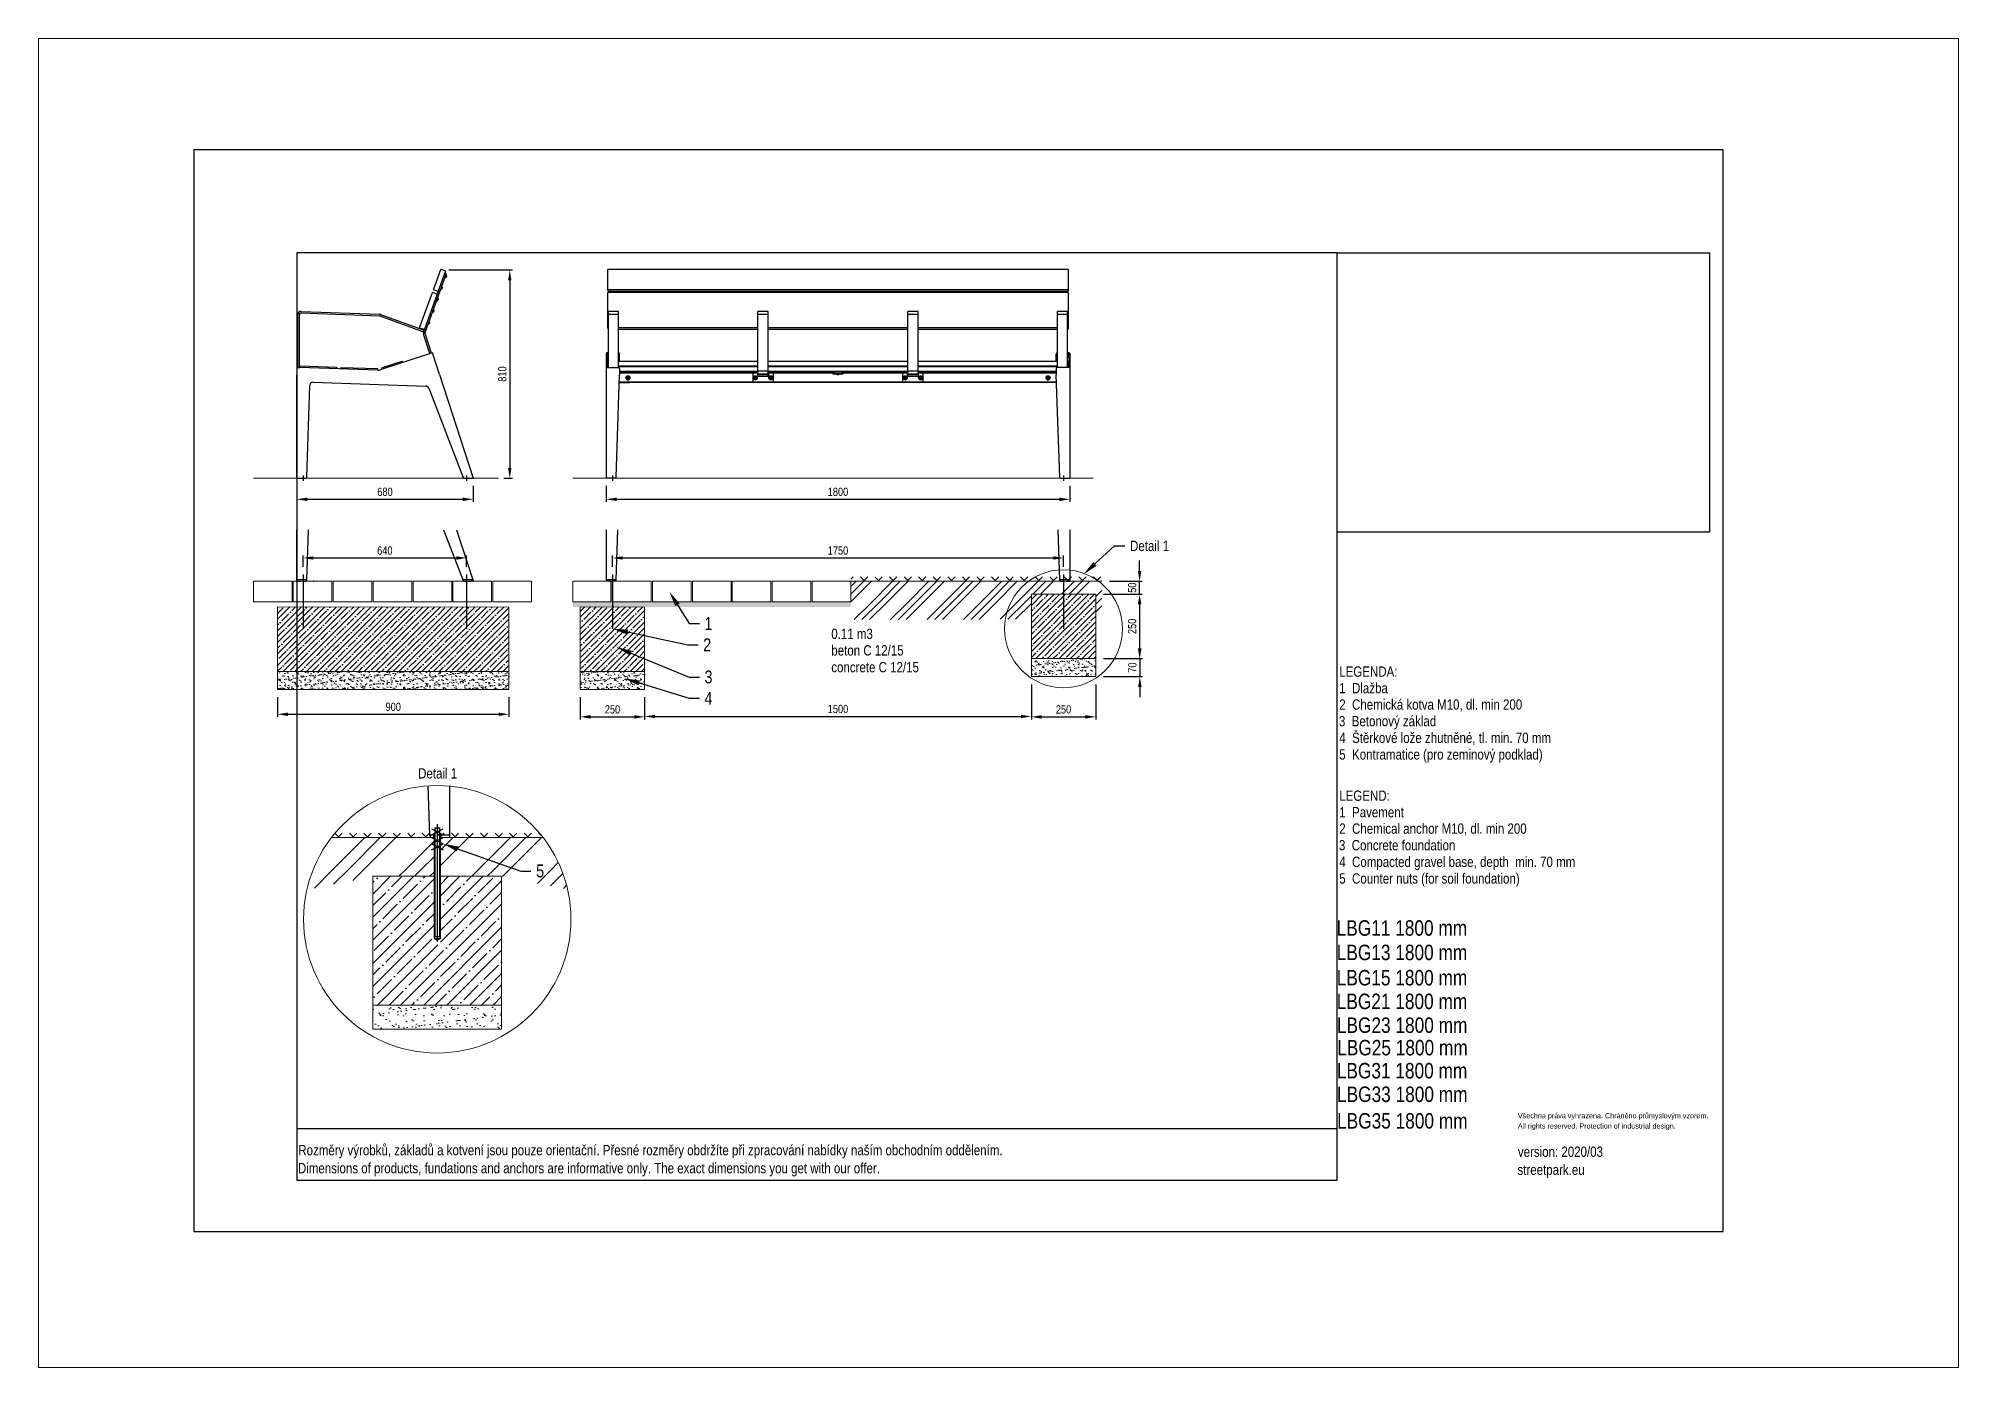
# Paper-space layout 'Layout1' of a CAD drawing. Header units: millimetres. Extents: x -50 to 323, y -34 to 224.
# The model-space entities are those that its viewports show. They can reach past a viewport. Long polylines and large blocks are cut down to what shows.
import ezdxf
from ezdxf import colors
from ezdxf.entities.mleader import LeaderData, LeaderLine
from ezdxf.lldxf.tags import DXFTag
from ezdxf.math import Vec2, Vec3

# ---------------------------------------------------------------- set-up
doc = ezdxf.new("R2010")
doc.units = ezdxf.units.MM
doc.header["$LTSCALE"] = 0.3
doc.linetypes.add('DashDot', pattern=[15, 9, -3, 0, -3])
doc.layers.add('LBGXX-01-BOČNICE', color=7, linetype='Continuous')
doc.layers.add('POSTAVY ATD', color=8, linetype='Continuous')
doc.layers.add('Nekreslit', color=6, linetype='Continuous', plot=False)
doc.layers.add('SRAFY', color=251, linetype='Continuous', lineweight=13)
doc.styles.add('SEACAD_Arial', font='arial.ttf', dxfattribs={"width": 0.8})
tags = doc.linetypes.add('HIDDEN2', pattern=[4.7625, 3.175, -1.5875]).pattern_tags.tags
tags[6:7] = [DXFTag(74, 4), DXFTag(75, 0), DXFTag(340, '0'), DXFTag(46, 0.0), DXFTag(50, 0.0), DXFTag(44, 0.0), DXFTag(45, 0.0)]
tags[4:5] = [DXFTag(74, 4), DXFTag(75, 0), DXFTag(340, '0'), DXFTag(46, 0.0), DXFTag(50, 0.0), DXFTag(44, 0.0), DXFTag(45, 0.0)]
doc.dimstyles.new('ISO-25', dxfattribs={"dimtxt": 1.6, "dimasz": 2, "dimexe": 0.5, "dimexo": 1.5, "dimtad": 1, "dimdec": 0, "dimtxsty": 'SEACAD_Arial', "dimcen": 2, "dimadec": 0, "dimazin": 0, "dimtfac": 1, "dimtdec": 0, "dimtmove": 0, "dimatfit": 3, "dimfxl": 1, "dimarcsym": 0})
picture_1 = doc.add_image_def('image1.jpg', size_in_pixel=(800, 600))
pattern_1 = [(37.5, (29889.11, 3150.626), (-0.800016, 24.47066), [0, -19.304, 0, -21.59, 0, -20.6375]), (7.5, (29889.11, 3150.626), (22.47616, 35.84126), [0, -10.414, 0, -17.399, 0, -6.6675]), (327.5, (29873.49, 3150.626), (39.54962, 0.07186), [0, -6.35, 0, -22.86, 0, -29.845]), (317.5, (29873.49, 3150.626), (38.17782, 11.14647), [0, -3.175, 0, -14.986, 0, -17.145])]
pattern_2 = [(45, (29889.11, 3150.626), (-22.45064, 22.45064), []), (45, (29911.56, 3150.626), (-22.45064, 22.45064), [39.6875, -7.9375, 0, -7.9375])]

psp = doc.layouts.get("Layout1")

msp = doc.modelspace()

# ---------------------------------------------------------------- texts
at = {"style": 'SEACAD_Arial', "width": 0.8}
for s, height, p in [('0.11 m3', 40, (24637.6, 5460.5)), ('concrete C 12/15', 40, (24637.6, 5331.1)), ('beton C 12/15', 40, (24637.6, 5396.3)), ('LEGENDA:', 40, (26610.5, 5313.9)), ('2  Chemická kotva M10, dl. min 200', 40, (26610.5, 5186.1)), ('1  Dlažba', 40, (26610.5, 5249.7)), ('3  Betonový základ', 40, (26609.3, 5121.6)), ('4  Štěrkové lože zhutněné, tl. min. 70 mm', 40, (26610.5, 5056.9)), ('5  Kontramatice (pro zeminový podklad)', 40, (26610.5, 4992.3)), ('LEGEND:', 40, (26610.5, 4832.2)), ('1  Pavement', 40, (26610.5, 4768)), ('2  Chemical anchor M10, dl. min 200', 40, (26610.5, 4704.4)), ('3  Concrete foundation', 40, (26609.3, 4639.9)), ('4  Compacted gravel base, depth  min. 70 mm', 40, (26610.5, 4575.2)), ('5  Counter nuts (for soil foundation)', 40, (26610.5, 4510.6)), ('LBG11 1800 mm ', 60, (26600.4, 4308.4)), ('LBG13 1800 mm ', 60, (26600.8, 4213.5)), ('LBG15 1800 mm ', 60, (26600.8, 4115.4)), ('LBG21 1800 mm ', 60, (26600.8, 4023.5)), ('LBG23 1800 mm ', 60, (26601.4, 3931.1)), ('LBG25 1800 mm ', 60, (26602.6, 3843.8)), ('LBG31 1800 mm ', 60, (26601.1, 3754.4)), ('LBG33 1800 mm ', 60, (26601.9, 3662.8)), ('LBG35 1800 mm ', 60, (26602.1, 3559.6)), ('All rights reserved. Protection of industrial design.', 20, (27304.4, 3559.6)), ('Všechna práva vyhrazena. Chráněno průmyslovým vzorem.', 20, (27304.4, 3599.6)), ('Rozměry výrobků, základů a kotvení jsou pouze orientační. Přesné rozměry obdržíte při zpracování nabídky naším obchodním oddělením.', 39.9982, (22567.5, 3455.9)), ('version: 2020/03', 40, (27304.4, 3449.8)), ('Dimensions of products, fundations and anchors are informative only. The exact dimensions you get with our offer.', 39.9982, (22565.9, 3386)), ('streetpark.eu', 40, (27302.8, 3379.9))]:
    msp.add_text(s, height=height, dxfattribs=at).set_placement(p)
at = {"insert": (23032.9, 4958.7), "char_height": 40, "attachment_point": 1, "style": 'SEACAD_Arial'}
msp.add_mtext_dynamic_manual_height_columns('Detail 1', width=226.121, gutter_width=200, heights=[0], dxfattribs=at)

# ---------------------------------------------------------------- blocks, each defined once
blk = doc.blocks.new('*D140')
at = {"color": 0, "lineweight": -2, "transparency": 16777216}
for p, q in [((23787.6, 5740.8), (23787.6, 5785)), ((23827.6, 5775), (25499.6, 5775)), ((25539.6, 5740.8), (25539.6, 5785))]:
    blk.add_line(p, q, dxfattribs=at)
at = {"color": 0, "transparency": 16777216}
for points in [[(23827.6, 5781.7), (23827.6, 5768.3), (23787.6, 5775)], [(25499.6, 5781.7), (25499.6, 5768.3), (25539.6, 5775)]]:
    blk.add_solid(points, dxfattribs=at)
at = {"layer": 'Defpoints', "color": 0, "transparency": 16777216}
for p in [(25539.6, 5775), (23787.6, 5710.8), (25539.6, 5710.8)]:
    blk.add_point(p, dxfattribs=at)
at = {"color": 0, "lineweight": 13, "transparency": 16777216, "insert": (24663.6, 5803.8), "char_height": 32, "attachment_point": 5, "style": 'SEACAD_Arial'}
blk.add_mtext('1750', dxfattribs=at)
blk = doc.blocks.new('*D141')
at = {"color": 0, "lineweight": -2, "transparency": 16777216}
for p, q in [((25694.6, 5634.4), (25845.1, 5634.4)), ((25835.1, 5594.4), (25835.1, 5424.4)), ((25694.6, 5384.4), (25845.1, 5384.4))]:
    blk.add_line(p, q, dxfattribs=at)
at = {"color": 0, "transparency": 16777216}
for points in [[(25828.4, 5594.4), (25841.8, 5594.4), (25835.1, 5634.4)], [(25828.4, 5424.4), (25841.8, 5424.4), (25835.1, 5384.4)]]:
    blk.add_solid(points, dxfattribs=at)
at = {"layer": 'Defpoints', "color": 0, "transparency": 16777216}
for p in [(25664.6, 5634.4), (25664.6, 5384.4), (25835.1, 5384.4)]:
    blk.add_point(p, dxfattribs=at)
at = {"color": 0, "lineweight": 13, "transparency": 16777216, "insert": (25806.3, 5509.4), "char_height": 32, "attachment_point": 5, "rotation": 90, "style": 'SEACAD_Arial'}
blk.add_mtext('250', dxfattribs=at)
blk = doc.blocks.new('*D142')
at = {"color": 0, "lineweight": -2, "transparency": 16777216}
for p, q in [((25836.1, 5424.4), (25836.1, 5464.4)), ((25694.6, 5384.4), (25846.1, 5384.4)), ((25836.1, 5384.4), (25836.1, 5314.4)), ((25694.6, 5314.4), (25846.1, 5314.4)), ((25836.1, 5274.4), (25836.1, 5234.4))]:
    blk.add_line(p, q, dxfattribs=at)
at = {"color": 0, "transparency": 16777216}
for points in [[(25829.4, 5424.4), (25842.7, 5424.4), (25836.1, 5384.4)], [(25829.4, 5274.4), (25842.7, 5274.4), (25836.1, 5314.4)]]:
    blk.add_solid(points, dxfattribs=at)
at = {"layer": 'Defpoints', "color": 0, "transparency": 16777216}
for p in [(25664.6, 5384.4), (25664.6, 5314.4), (25836.1, 5314.4)]:
    blk.add_point(p, dxfattribs=at)
at = {"color": 0, "lineweight": 13, "transparency": 16777216, "insert": (25807.2, 5349.4), "char_height": 32, "attachment_point": 5, "rotation": 90, "style": 'SEACAD_Arial'}
blk.add_mtext('70', dxfattribs=at)
blk = doc.blocks.new('*D143')
at = {"color": 0, "lineweight": -2, "transparency": 16777216}
for p, q in [((23662.6, 5234.4), (23662.6, 5148.1)), ((23912.6, 5234.4), (23912.6, 5148.1)), ((23702.6, 5158.1), (23872.6, 5158.1))]:
    blk.add_line(p, q, dxfattribs=at)
at = {"color": 0, "transparency": 16777216}
for points in [[(23702.6, 5164.8), (23702.6, 5151.5), (23662.6, 5158.1)], [(23872.6, 5164.8), (23872.6, 5151.5), (23912.6, 5158.1)]]:
    blk.add_solid(points, dxfattribs=at)
at = {"layer": 'Defpoints', "color": 0, "transparency": 16777216}
for p in [(23662.6, 5264.4), (23912.6, 5264.4), (23912.6, 5158.1)]:
    blk.add_point(p, dxfattribs=at)
at = {"color": 0, "lineweight": 13, "transparency": 16777216, "insert": (23787.6, 5187), "char_height": 32, "attachment_point": 5, "style": 'SEACAD_Arial'}
blk.add_mtext('250', dxfattribs=at)
blk = doc.blocks.new('*D144')
at = {"color": 0, "lineweight": -2, "transparency": 16777216}
for p, q in [((25414.6, 5284.4), (25414.6, 5148.1)), ((25664.6, 5284.4), (25664.6, 5148.1)), ((25454.6, 5158.1), (25624.6, 5158.1))]:
    blk.add_line(p, q, dxfattribs=at)
at = {"color": 0, "transparency": 16777216}
for points in [[(25454.6, 5164.8), (25454.6, 5151.4), (25414.6, 5158.1)], [(25624.6, 5164.8), (25624.6, 5151.4), (25664.6, 5158.1)]]:
    blk.add_solid(points, dxfattribs=at)
at = {"layer": 'Defpoints', "color": 0, "transparency": 16777216}
for p in [(25414.6, 5314.4), (25664.6, 5314.4), (25664.6, 5158.1)]:
    blk.add_point(p, dxfattribs=at)
at = {"color": 0, "lineweight": 13, "transparency": 16777216, "insert": (25539.6, 5186.9), "char_height": 32, "attachment_point": 5, "style": 'SEACAD_Arial'}
blk.add_mtext('250', dxfattribs=at)
blk = doc.blocks.new('*D139')
at = {"color": 0, "lineweight": -2, "transparency": 16777216}
for p, q in [((25835.1, 5724.7), (25835.1, 5764.7)), ((25718.1, 5684.7), (25845.1, 5684.7)), ((25835.1, 5634.4), (25835.1, 5684.7)), ((25694.6, 5634.4), (25845.1, 5634.4)), ((25835.1, 5594.4), (25835.1, 5554.4))]:
    blk.add_line(p, q, dxfattribs=at)
at = {"color": 0, "transparency": 16777216}
for points in [[(25828.4, 5724.7), (25841.8, 5724.7), (25835.1, 5684.7)], [(25828.4, 5594.4), (25841.8, 5594.4), (25835.1, 5634.4)]]:
    blk.add_solid(points, dxfattribs=at)
at = {"layer": 'Defpoints', "color": 0, "transparency": 16777216}
for p in [(25688.1, 5684.7), (25835.1, 5684.7), (25664.6, 5634.4)]:
    blk.add_point(p, dxfattribs=at)
at = {"color": 0, "lineweight": 13, "transparency": 16777216, "insert": (25806.3, 5659.6), "char_height": 32, "attachment_point": 5, "rotation": 90, "style": 'SEACAD_Arial'}
blk.add_mtext('50', dxfattribs=at)
blk = doc.blocks.new('*D134')
at = {"color": 0, "lineweight": -2, "transparency": 16777216}
for p, q in [((22487.1, 5234.4), (22487.1, 5158.1)), ((23385.2, 5234.4), (23385.2, 5158.1)), ((22527.1, 5168.1), (23345.2, 5168.1))]:
    blk.add_line(p, q, dxfattribs=at)
at = {"color": 0, "transparency": 16777216}
for points in [[(22527.1, 5174.8), (22527.1, 5161.4), (22487.1, 5168.1)], [(23345.2, 5174.8), (23345.2, 5161.4), (23385.2, 5168.1)]]:
    blk.add_solid(points, dxfattribs=at)
at = {"layer": 'Defpoints', "color": 0, "transparency": 16777216}
for p in [(22487.1, 5264.4), (23385.2, 5264.4), (23385.2, 5168.1)]:
    blk.add_point(p, dxfattribs=at)
at = {"color": 0, "lineweight": 13, "transparency": 16777216, "insert": (22936.1, 5196.9), "char_height": 32, "attachment_point": 5, "style": 'SEACAD_Arial'}
blk.add_mtext('900', dxfattribs=at)
blk = doc.blocks.new('*D135')
at = {"color": 0, "lineweight": -2, "transparency": 16777216}
for p, q in [((23763.6, 6054.7), (23763.6, 5992.8)), ((25563.6, 6054.7), (25563.6, 5992.8)), ((23803.6, 6002.8), (25523.6, 6002.8))]:
    blk.add_line(p, q, dxfattribs=at)
at = {"color": 0, "transparency": 16777216}
for points in [[(23803.6, 6009.5), (23803.6, 5996.1), (23763.6, 6002.8)], [(25523.6, 6009.5), (25523.6, 5996.1), (25563.6, 6002.8)]]:
    blk.add_solid(points, dxfattribs=at)
at = {"layer": 'Defpoints', "color": 0, "transparency": 16777216}
for p in [(23763.6, 6084.7), (25563.6, 6084.7), (25563.6, 6002.8)]:
    blk.add_point(p, dxfattribs=at)
at = {"color": 0, "lineweight": 13, "transparency": 16777216, "insert": (24663.6, 6031.6), "char_height": 32, "attachment_point": 5, "style": 'SEACAD_Arial'}
blk.add_mtext('1800', dxfattribs=at)
blk = doc.blocks.new('*D136')
at = {"color": 0, "lineweight": -2, "transparency": 16777216}
for p, q in [((22562.1, 6054.7), (22562.1, 5992.8)), ((23246.3, 6054.7), (23246.3, 5992.8)), ((22602.1, 6002.8), (23206.3, 6002.8))]:
    blk.add_line(p, q, dxfattribs=at)
at = {"color": 0, "transparency": 16777216}
for points in [[(22602.1, 6009.5), (22602.1, 5996.1), (22562.1, 6002.8)], [(23206.3, 6009.5), (23206.3, 5996.1), (23246.3, 6002.8)]]:
    blk.add_solid(points, dxfattribs=at)
at = {"layer": 'Defpoints', "color": 0, "transparency": 16777216}
for p in [(22562.1, 6084.7), (23246.3, 6084.7), (23246.3, 6002.8)]:
    blk.add_point(p, dxfattribs=at)
at = {"color": 0, "lineweight": 13, "transparency": 16777216, "insert": (22904.2, 6031.6), "char_height": 32, "attachment_point": 5, "style": 'SEACAD_Arial'}
blk.add_mtext('680', dxfattribs=at)
blk = doc.blocks.new('*D137')
at = {"color": 0, "lineweight": -2, "transparency": 16777216}
for p, q in [((23151.7, 6893.6), (23398.8, 6893.6)), ((23388.8, 6853.6), (23388.8, 6124.7)), ((23365.9, 6084.7), (23398.8, 6084.7))]:
    blk.add_line(p, q, dxfattribs=at)
at = {"color": 0, "transparency": 16777216}
for points in [[(23382.1, 6853.6), (23395.4, 6853.6), (23388.8, 6893.6)], [(23382.1, 6124.7), (23395.4, 6124.7), (23388.8, 6084.7)]]:
    blk.add_solid(points, dxfattribs=at)
at = {"layer": 'Defpoints', "color": 0, "transparency": 16777216}
for p in [(23121.7, 6893.6), (23335.9, 6084.7), (23388.8, 6084.7)]:
    blk.add_point(p, dxfattribs=at)
at = {"color": 0, "lineweight": 13, "transparency": 16777216, "insert": (23359.9, 6489.2), "char_height": 32, "attachment_point": 5, "rotation": 90, "style": 'SEACAD_Arial'}
blk.add_mtext('810', dxfattribs=at)
blk = doc.blocks.new('*D138')
at = {"color": 0, "lineweight": -2, "transparency": 16777216}
for p, q in [((22586.1, 5740.7), (22586.1, 5785)), ((22626.1, 5775), (23181.1, 5775)), ((23221.1, 5740.7), (23221.1, 5785))]:
    blk.add_line(p, q, dxfattribs=at)
at = {"color": 0, "transparency": 16777216}
for points in [[(22626.1, 5781.7), (22626.1, 5768.3), (22586.1, 5775)], [(23181.1, 5781.7), (23181.1, 5768.3), (23221.1, 5775)]]:
    blk.add_solid(points, dxfattribs=at)
at = {"layer": 'Defpoints', "color": 0, "transparency": 16777216}
for p in [(23221.1, 5775), (22586.1, 5710.7), (23221.1, 5710.7)]:
    blk.add_point(p, dxfattribs=at)
at = {"color": 0, "lineweight": 13, "transparency": 16777216, "insert": (22903.6, 5803.8), "char_height": 32, "attachment_point": 5, "style": 'SEACAD_Arial'}
blk.add_mtext('640', dxfattribs=at)
blk = doc.blocks.new('*D171')
at = {"color": 0, "lineweight": -2, "transparency": 16777216}
for p, q in [((23912.6, 5188.1), (23912.6, 5169.8)), ((23952.6, 5159.8), (25374.6, 5159.8)), ((25414.6, 5188.1), (25414.6, 5169.8))]:
    blk.add_line(p, q, dxfattribs=at)
at = {"color": 0, "transparency": 16777216}
for points in [[(23952.6, 5166.5), (23952.6, 5153.1), (23912.6, 5159.8)], [(25374.6, 5166.5), (25374.6, 5153.1), (25414.6, 5159.8)]]:
    blk.add_solid(points, dxfattribs=at)
at = {"layer": 'Defpoints', "color": 0, "transparency": 16777216}
for p in [(23912.6, 5158.1), (25414.6, 5159.8), (25414.6, 5158.1)]:
    blk.add_point(p, dxfattribs=at)
at = {"color": 0, "lineweight": 13, "transparency": 16777216, "insert": (24663.6, 5188.6), "char_height": 32, "attachment_point": 5, "style": 'SEACAD_Arial'}
blk.add_mtext('1500', dxfattribs=at)

# ---------------------------------------------------------------- dimensions: what is measured, and where the dimension line sits
at = {"lineweight": 13}
for base, p1, p2, picture, middle in [((23388.8, 6084.7), (23121.7, 6893.6), (23335.9, 6084.7), '*D137', (23359.9, 6489.2)), ((25835.1, 5384.4), (25664.6, 5634.4), (25664.6, 5384.4), '*D141', (25806.3, 5509.4)), ((25836.1, 5314.4), (25664.6, 5384.4), (25664.6, 5314.4), '*D142', (25807.2, 5349.4))]:
    dim = msp.add_linear_dim(base=base, p1=p1, p2=p2, angle=90, dimstyle='ISO-25', override={"dimrnd": 10}, dxfattribs=at)
    dim.commit()
    dim.dimension.update_dxf_attribs({"geometry": picture, "text_midpoint": middle})
for base, p1, p2, picture, middle in [((23246.3, 6002.8), (22562.1, 6084.7), (23246.3, 6084.7), '*D136', (22904.2, 6031.6)), ((25563.6, 6002.8), (23763.6, 6084.7), (25563.6, 6084.7), '*D135', (24663.6, 6031.6)), ((23221.1, 5775), (22586.1, 5710.7), (23221.1, 5710.7), '*D138', (22903.6, 5803.8)), ((25539.6, 5775), (23787.6, 5710.8), (25539.6, 5710.8), '*D140', (24663.6, 5803.8)), ((23385.2, 5168.1), (22487.1, 5264.4), (23385.2, 5264.4), '*D134', (22936.1, 5196.9)), ((23912.6, 5158.1), (23662.6, 5264.4), (23912.6, 5264.4), '*D143', (23787.6, 5187))]:
    dim = msp.add_linear_dim(base=base, p1=p1, p2=p2, dimstyle='ISO-25', override={"dimrnd": 10}, dxfattribs=at)
    dim.commit()
    dim.dimension.update_dxf_attribs({"geometry": picture, "text_midpoint": middle})
dim = msp.add_linear_dim(base=(25835.1, 5684.7), p1=(25664.6, 5634.4), p2=(25688.1, 5684.7), angle=90, dimstyle='ISO-25', override={"dimrnd": 10}, dxfattribs=at)
dim.commit()
dim.dimension.update_dxf_attribs({"geometry": '*D139', "text_midpoint": (25835.1, 5659.6), "dimtype": 160})
for base, p1, p2, picture, middle in [((25664.6, 5158.1), (25414.6, 5314.4), (25664.6, 5314.4), '*D144', (25539.6, 5158.1)), ((25414.6, 5159.8), (23912.6, 5158.1), (25414.6, 5158.1), '*D171', (24663.6, 5159.8))]:
    dim = msp.add_linear_dim(base=base, p1=p1, p2=p2, dimstyle='ISO-25', override={"dimrnd": 10}, dxfattribs=at)
    dim.commit()
    dim.dimension.update_dxf_attribs({"geometry": picture, "text_midpoint": middle, "dimtype": 160})

# ---------------------------------------------------------------- hatches: boundary and pattern name
at = {"transparency": 33554508}
h = msp.add_hatch(dxfattribs=at)
h.set_pattern_fill('ANSI35', color=9, scale=5)
h.set_pattern_definition(pattern_2)
h.paths.add_polyline_path([(25664.6, 5634.4), (25414.6, 5634.4), (25414.6, 5384.4), (25664.6, 5384.4)])
h = msp.add_hatch(dxfattribs=at)
h.set_pattern_fill('ANSI35', color=9, scale=5)
h.set_pattern_definition(pattern_2)
h.paths.add_polyline_path([(23385.2, 5584.4), (22562.1, 5584.7), (22562.1, 5334.4), (23235.1, 5334.4), (23235.1, 5334.4, -0.999998), (23235.1, 5334.4), (23385.2, 5334.4)])
h.paths.add_polyline_path([(22562.1, 5584.7), (22487.1, 5584.7), (22487.1, 5334.4), (22535.1, 5334.4, -2.414216), (22535.1, 5334.4), (22535.1, 5334.4), (22562.1, 5334.4)])
h = msp.add_hatch(dxfattribs=at)
h.set_pattern_fill('ANSI35', color=9, scale=5)
h.set_pattern_definition(pattern_2)
h.paths.add_polyline_path([(23662.6, 5584.8), (23662.6, 5334.4), (23912.6, 5334.4), (23912.6, 5584.4)])
h = msp.add_hatch(dxfattribs=at)
h.set_pattern_fill('ANSI35', color=9, scale=10)
h.set_pattern_definition([(45, (29889.11, 3150.626), (-44.9013, 44.9013), []), (45, (29934.01, 3150.626), (-44.9013, 44.9013), [79.375, -15.875, 0, -15.875])])
h.paths.add_polyline_path([(23357.1, 4539), (23119.1, 4539), (23119.1, 4273), (23095.1, 4273), (23095.1, 4539), (22857.1, 4539), (22857.1, 4039), (23357.1, 4039)])
at = {"layer": 'SRAFY'}
h = msp.add_hatch(dxfattribs=at)
h.set_pattern_fill('GOST_GROUND', color=256, scale=10)
h.set_pattern_definition([(45, (17297.68, 370.08), (141.4214, -9e-15), [200]), (45, (17327.68, 370.08), (141.4214, -9e-15), [200]), (45, (17357.68, 370.08), (141.4214, -9e-15), [200])])
h.paths.add_polyline_path([(25414.6, 5537.1), (24713.1, 5536), (24713.1, 5683.7), (25688.1, 5684.7), (25688.1, 5537.3), (25664.6, 5537.3), (25664.6, 5634.4), (25414.6, 5634.4)])
h = msp.add_hatch(dxfattribs=at)
h.set_pattern_fill('TERACO', color=256, scale=20)
h.set_pattern_definition([(45, (17297.682, 370.084), (-28.28427, 28.28427), [20, -20]), (135, (17354.25, 370.084), (-28.28427, -28.28427), [20, -20])])
h.paths.add_polyline_path([(24713.2, 5684.7), (24713.2, 5707.8), (25688.1, 5707.8), (25688.1, 5684.8)])
h = msp.add_hatch(dxfattribs=at)
h.set_pattern_fill('AR-SAND', color=256, scale=0.5)
h.set_pattern_definition([(37.5, (17097.682, 370.084), (-0.800016, 24.47066), [0, -19.304, 0, -21.59, 0, -20.6375]), (7.5, (17097.682, 370.084), (22.47616, 35.84126), [0, -10.414, 0, -17.399, 0, -6.6675]), (327.5, (17082.061, 370.084), (39.54962, 0.07186), [0, -6.35, 0, -22.86, 0, -29.845]), (317.5, (17082.06, 370.084), (38.17782, 11.14647), [0, -3.175, 0, -14.986, 0, -17.145])])
h.paths.add_polyline_path([(23633.1, 5604.7), (23633.1, 5584.8), (23663.7, 5584.7), (23783.6, 5584.6), (23783.6, 5604.7)])
h.paths.add_polyline_path([(24713.1, 5584.4), (24713.1, 5604.7), (23783.6, 5604.7), (23783.6, 5584.6), (23913.6, 5584.4)])
at = {"layer": 'SRAFY', "lineweight": 15}
h = msp.add_hatch(dxfattribs=at)
h.set_pattern_fill('AR-SAND', color=9, scale=0.5, style=0)
h.set_pattern_definition(pattern_1)
h.paths.add_polyline_path([(25414.6, 5384.4), (25664.6, 5384.4), (25664.6, 5314.4), (25414.6, 5314.4)])
h = msp.add_hatch(dxfattribs=at)
h.set_pattern_fill('AR-SAND', color=9, scale=0.5, style=0)
h.set_pattern_definition(pattern_1)
h.paths.add_polyline_path([(23385.2, 5264.4), (23385.2, 5334.4), (22487.1, 5334.4), (22487.1, 5264.4)])
h = msp.add_hatch(dxfattribs=at)
h.set_pattern_fill('AR-SAND', color=9, scale=0.5, style=0)
h.set_pattern_definition(pattern_1)
h.paths.add_polyline_path([(23912.6, 5334.4), (23662.6, 5334.4), (23662.6, 5264.4), (23912.6, 5264.4)])
at = {"layer": 'SRAFY'}
h = msp.add_hatch(dxfattribs=at)
h.set_pattern_fill('TERACO', color=256, scale=20)
h.set_pattern_definition([(45, (14860.5, -625.426), (-28.28427, 28.28427), [20, -20]), (135, (14917.07, -625.426), (-28.28427, -28.28427), [20, -20])])
h.paths.add_polyline_path([(22705.3, 4689.2), (22705.3, 4712.3), (23508.9, 4712.3), (23508.9, 4689.2)])
h = msp.add_hatch(dxfattribs=at)
h.set_pattern_fill('GOST_GROUND', color=256, scale=20)
h.set_pattern_definition([(45, (15628.1, 320.08), (282.8427, -2e-14), [400]), (45, (15688.1, 320.08), (282.8427, -2e-14), [400]), (45, (15748.1, 320.08), (282.8427, -2e-14), [400])])
edge = h.paths.add_edge_path()
edge.add_line((23097.1, 4689.3), (23075.1, 4689.2))
edge.add_line((23075.1, 4689.2), (22696.1, 4689.3))
edge.add_arc((23028.9, 4420), 428, 141.01847, 170.72964)
edge.add_line((22606.4, 4489), (22862.2, 4539))
edge.add_line((22862.2, 4539), (23097.1, 4539))
edge.add_line((23097.1, 4539), (23097.1, 4689.3))
edge = h.paths.add_edge_path()
edge.add_line((23518, 4689.3), (23139.1, 4689.3))
edge.add_line((23139.1, 4689.3), (23117.1, 4689.3))
edge.add_line((23117.1, 4689.3), (23117.1, 4539))
edge.add_line((23117.1, 4539), (23357.1, 4539))
edge.add_line((23357.1, 4539), (23612.9, 4489))
edge.add_arc((23107.1, 4372.1), 519.1, 13.01247, 37.66307)
at = {"layer": 'SRAFY', "lineweight": 15}
h = msp.add_hatch(dxfattribs=at)
h.set_pattern_fill('AR-SAND', color=9, style=0)
h.set_pattern_definition([(37.5, (29889.11, 3150.626), (-1.60003, 48.94132), [0, -38.608, 0, -43.18, 0, -41.275]), (7.5, (29889.11, 3150.626), (44.9523, 71.6825), [0, -20.828, 0, -34.798, 0, -13.335]), (327.5, (29857.87, 3150.626), (79.09924, 0.14372), [0, -12.7, 0, -45.72, 0, -59.69]), (317.5, (29857.87, 3150.626), (76.35565, 22.2929), [0, -6.35, 0, -29.972, 0, -34.29])])
h.paths.add_polyline_path([(22857.1, 4039), (22857.1, 3945.3), (23357.1, 3945.3), (23357.1, 4039)])

# ---------------------------------------------------------------- linework, layer by layer
at = {"color": 7, "linetype": 'Continuous'}
for p, q in [((23059.8, 6650.6), (23142.1, 6876.6)), ((23119.8, 6894.3), (23092.4, 6819.2)), ((23112.2, 6812), (23139.5, 6887.1)), ((23117.8, 6888.8), (23117.9, 6888.8)), ((23138.3, 6889.7), (23122.3, 6895.5)), ((23136.8, 6879.6), (23142.2, 6877.7)), ((23140.9, 6879.2), (23137.1, 6880.6)), ((23141.4, 6865.6), (23141.7, 6865.5)), ((23141.7, 6865.5), (23141.4, 6865.6)), ((23141.7, 6865.9), (23142, 6865.7)), ((23141.7, 6865.5), (23141.7, 6865.5)), ((23142, 6866.2), (23142, 6866.2)), ((23142.4, 6867.2), (23142.4, 6867.2)), ((23142.9, 6868.6), (23142.9, 6868.6)), ((23143.2, 6870.5), (23143.5, 6870.4)), ((23143.5, 6870.4), (23143.2, 6870.5)), ((23143.6, 6870), (23143.2, 6870.1)), ((23143.2, 6869.7), (23143.2, 6869.7)), ((23143.5, 6870.4), (23143.5, 6870.4)), ((23087, 6804.1), (23038.7, 6671.6)), ((23058.5, 6664.4), (23106.7, 6796.9)), ((23105.5, 6799.5), (23089.5, 6805.3)), ((23093.6, 6816.6), (23109.6, 6810.8)), ((23106.7, 6796.9), (23112.2, 6812)), ((23125, 6820.5), (23125.3, 6820.4)), ((23125.3, 6820.4), (23125, 6820.5)), ((23125.3, 6820.8), (23125.6, 6820.6)), ((23125.3, 6820.4), (23125.3, 6820.4)), ((23125.5, 6821.1), (23125.6, 6821.1)), ((23125.9, 6822.1), (23125.9, 6822.1)), ((23126.4, 6823.5), (23126.4, 6823.5)), ((23126.8, 6825.4), (23127.1, 6825.3)), ((23127.1, 6825.3), (23126.8, 6825.4)), ((23127.2, 6824.9), (23126.8, 6825)), ((23126.8, 6824.6), (23126.8, 6824.6)), ((23127.1, 6825.3), (23127.1, 6825.3)), ((22566.1, 6514.6), (22566.1, 6720.2)), ((22572.1, 6514.4), (22572.1, 6720.2)), ((22578.3, 6726.2), (22882.8, 6715.6)), ((22578.5, 6732.2), (22883, 6721.6)), ((22884.6, 6715.2), (23053.9, 6653.6)), ((22886.7, 6720.8), (23055.9, 6659.2)), ((23092.2, 6730.3), (23092.5, 6730.1)), ((23092.5, 6730.1), (23092.2, 6730.3)), ((23092.4, 6730.6), (23092.8, 6730.4)), ((23092.5, 6730.1), (23092.5, 6730.1)), ((23092.7, 6730.8), (23092.7, 6730.9)), ((23093.1, 6731.9), (23093.1, 6731.9)), ((23093.6, 6733.3), (23093.6, 6733.3)), ((23094, 6735.2), (23094.3, 6735.1)), ((23094.3, 6735.1), (23094, 6735.2)), ((23094.3, 6734.7), (23094, 6734.8)), ((23094, 6734.4), (23094, 6734.4)), ((23094.3, 6735.1), (23094.3, 6735.1)), ((23108.6, 6775.4), (23108.9, 6775.3)), ((23108.9, 6775.2), (23108.6, 6775.4)), ((23108.8, 6775.7), (23109.2, 6775.5)), ((23108.9, 6775.3), (23108.9, 6775.2)), ((23109.1, 6776), (23109.1, 6776)), ((23109.5, 6777), (23109.5, 6777)), ((23110, 6778.4), (23110, 6778.4)), ((23110.4, 6780.3), (23110.7, 6780.2)), ((23110.7, 6780.2), (23110.4, 6780.3)), ((23110.7, 6779.8), (23110.4, 6779.9)), ((23110.4, 6779.5), (23110.4, 6779.5)), ((23110.7, 6780.2), (23110.7, 6780.2)), ((23039.9, 6669.1), (23055.9, 6663.2)), ((23055.9, 6659.2), (23053.9, 6653.6)), ((23053.9, 6653.6), (23054.4, 6653.4)), ((23078.6, 6568.6), (23054, 6644.3)), ((23054.2, 6652.6), (23058.5, 6664.4)), ((23055.9, 6659.2), (23056.5, 6659)), ((23084.3, 6570.4), (23059.7, 6646.1)), ((23075.7, 6685.1), (23076, 6685)), ((23076, 6685), (23075.7, 6685.1)), ((23076, 6685.5), (23076.4, 6685.3)), ((23076, 6685), (23076, 6685)), ((23076.3, 6685.7), (23076.3, 6685.7)), ((23076.7, 6686.8), (23076.7, 6686.8)), ((23077.2, 6688.2), (23077.2, 6688.2)), ((23077.5, 6690.1), (23077.8, 6690)), ((23077.8, 6690), (23077.5, 6690.1)), ((23077.9, 6689.6), (23077.5, 6689.7)), ((23077.6, 6689.3), (23077.6, 6689.3)), ((23077.8, 6690), (23077.8, 6690)), ((23088.1, 6571.7), (22893.1, 6508.3)), ((23089.3, 6567.9), (23088.1, 6571.7)), ((23115.7, 6486.9), (23089.3, 6567.9)), ((22562.1, 6514.6), (22562.1, 6510.6)), ((22562.1, 6514.6), (22573, 6514.4)), ((22562.1, 6510.6), (22562.1, 6485.7)), ((22573.1, 6517.4), (22573, 6514.4)), ((22876.8, 6504.1), (22573, 6514.4)), ((22716.1, 6514.4), (22575.1, 6519.3)), ((22717.9, 6509.4), (22718, 6512.3)), ((22732, 6511.8), (22731.9, 6509)), ((22875, 6508.8), (22734, 6513.7)), ((22876.8, 6504.1), (22876.9, 6506.8)), ((22893.1, 6508.3), (22885.6, 6505.9)), ((22892.2, 6511.1), (22893.1, 6508.3)), ((22893, 6509), (22893, 6509)), ((22969.6, 6538.4), (22893.5, 6513.6)), ((22973, 6534.3), (22972.1, 6537.1)), ((23763.6, 6514.5), (23763.6, 6084.7)), ((25563.6, 6514.5), (25563.6, 6084.7)), ((22562.1, 6088.6), (22562.1, 6485.7)), ((22600.2, 6088.6), (22612.7, 6445.9)), ((22625.1, 6457.5), (23063.3, 6442.2)), ((23074.1, 6434.5), (23207.3, 6087.3)), ((23115.7, 6486.9), (23246.3, 6084.7)), ((23801.8, 6088.6), (23815.6, 6485.7)), ((25525.5, 6088.6), (25511.6, 6485.7)), ((22562.1, 6088.6), (22562.1, 6084.7)), ((22562.1, 6084.7), (22596.2, 6084.7)), ((23210.8, 6084.7), (23246.3, 6084.7)), ((23770.4, 6084.7), (23763.6, 6084.7)), ((23797.8, 6084.7), (23770.4, 6084.7)), ((25529.5, 6084.7), (25556.9, 6084.7)), ((25556.9, 6084.7), (25563.6, 6084.7)), ((22562.1, 5884.7), (22562.1, 5740.7)), ((22562.1, 5684.7), (22562.1, 5884.7)), ((22600.2, 5688.6), (22607.1, 5884.7)), ((23131.6, 5884.7), (23207.4, 5687.3)), ((23181.4, 5884.7), (23246, 5685.8)), ((23763.6, 5884.7), (23763.6, 5684.7)), ((23801.8, 5688.6), (23808.6, 5884.7)), ((25525.5, 5688.6), (25518.6, 5884.7)), ((25563.6, 5884.7), (25563.6, 5684.7)), ((22562.1, 5684.7), (22568.8, 5684.7)), ((22568.8, 5684.7), (22576.9, 5684.7)), ((22585.3, 5684.7), (22596.2, 5684.7)), ((23210.8, 5684.8), (23210.8, 5684.7)), ((23211.1, 5684.7), (23221.6, 5684.7)), ((23230, 5684.7), (23229.8, 5684.7)), ((23230, 5684.7), (23239.3, 5684.7)), ((23244.1, 5685.2), (23246, 5685.8)), ((23770.4, 5684.7), (23763.6, 5684.7)), ((23778.4, 5684.7), (23770.4, 5684.7)), ((23778.4, 5684.7), (23778.6, 5684.7)), ((23778.6, 5684.7), (23786.6, 5684.7)), ((23783.1, 5604.7), (23783.1, 5684.7)), ((23797.8, 5684.7), (23786.8, 5684.7)), ((23788.1, 5684.7), (23788.1, 5604.7)), ((25529.5, 5684.7), (25540.4, 5684.7)), ((25540.6, 5684.7), (25540.4, 5684.7)), ((25548.8, 5684.7), (25548.6, 5684.7)), ((25548.8, 5684.7), (25556.9, 5684.7)), ((25556.9, 5684.7), (25563.6, 5684.7)), ((23078.8, 4697), (23072.1, 4890)), ((23155.1, 4889), (23155.1, 4689.3)), ((23086.8, 4689.3), (23097.1, 4689.3))]:
    msp.add_line(p, q, dxfattribs=at)
at = {"lineweight": 13}
for p, q in [((22393.1, 6084.7), (23345.1, 6084.7)), ((23633.1, 6084.7), (25655, 6084.7)), ((22543.1, 5684.7), (22393.1, 5684.7)), ((22393.1, 5684.7), (22393.1, 5604.7)), ((22543.1, 5604.7), (22543.1, 5684.7)), ((22698.1, 5684.7), (22548.1, 5684.7)), ((22548.1, 5684.7), (22548.1, 5604.7)), ((22698.1, 5604.7), (22698.1, 5684.7)), ((22853.1, 5684.7), (22703.1, 5684.7)), ((22703.1, 5684.7), (22703.1, 5604.7)), ((22853.1, 5604.7), (22853.1, 5684.7)), ((23008.1, 5684.7), (22858.1, 5684.7)), ((22858.1, 5684.7), (22858.1, 5604.7)), ((23008.1, 5604.7), (23008.1, 5684.7)), ((23163.1, 5684.7), (23013.1, 5684.7)), ((23013.1, 5684.7), (23013.1, 5604.7)), ((23163.1, 5604.7), (23163.1, 5684.7)), ((23318.1, 5684.7), (23168.1, 5684.7)), ((23168.1, 5684.7), (23168.1, 5604.7)), ((23318.1, 5604.7), (23318.1, 5684.7)), ((23473.1, 5684.7), (23323.1, 5684.7)), ((23323.1, 5684.7), (23323.1, 5604.7)), ((23473.1, 5604.7), (23473.1, 5684.7)), ((23783.1, 5684.7), (23633.1, 5684.7)), ((23633.1, 5684.7), (23633.1, 5604.7)), ((23938.1, 5684.7), (23788.1, 5684.7)), ((23938.1, 5604.7), (23938.1, 5684.7)), ((24093.1, 5684.7), (23943.1, 5684.7)), ((23943.1, 5684.7), (23943.1, 5604.7)), ((24093.1, 5604.7), (24093.1, 5684.7)), ((24248.1, 5684.7), (24098.1, 5684.7)), ((24098.1, 5684.7), (24098.1, 5604.7)), ((24248.1, 5604.7), (24248.1, 5684.7)), ((24403.1, 5684.7), (24253.1, 5684.7)), ((24253.1, 5684.7), (24253.1, 5604.7)), ((24403.1, 5604.7), (24403.1, 5684.7)), ((24558.1, 5684.7), (24408.1, 5684.7)), ((24408.1, 5684.7), (24408.1, 5604.7)), ((24558.1, 5604.7), (24558.1, 5684.7)), ((24713.1, 5684.7), (24563.1, 5684.7)), ((24563.1, 5684.7), (24563.1, 5604.7)), ((24713.1, 5684.7), (25688.1, 5684.7)), ((24713.1, 5604.7), (24713.1, 5684.7)), ((22393.1, 5604.7), (22543.1, 5604.7)), ((22548.1, 5604.7), (22698.1, 5604.7)), ((22703.1, 5604.7), (22853.1, 5604.7)), ((22858.1, 5604.7), (23008.1, 5604.7)), ((23013.1, 5604.7), (23163.1, 5604.7)), ((23168.1, 5604.7), (23318.1, 5604.7)), ((23323.1, 5604.7), (23473.1, 5604.7)), ((23633.1, 5604.7), (23783.1, 5604.7)), ((23788.1, 5604.7), (23938.1, 5604.7)), ((23943.1, 5604.7), (24093.1, 5604.7)), ((24098.1, 5604.7), (24248.1, 5604.7)), ((24253.1, 5604.7), (24403.1, 5604.7)), ((24408.1, 5604.7), (24558.1, 5604.7)), ((24563.1, 5604.7), (24713.1, 5604.7)), ((23086.8, 4689.3), (22696.1, 4689.3)), ((23117.1, 4689.3), (23518, 4689.3)), ((22857.1, 4039), (22857.1, 4539)), ((22857.1, 4539), (23097.1, 4539)), ((23117.1, 4539), (23357.1, 4539)), ((22857.1, 4039), (23357.1, 4039))]:
    msp.add_line(p, q, dxfattribs=at)
at = {"color": 0, "linetype": 'DashDot', "lineweight": -2, "ltscale": 0.1}
for p, q in [((22586.1, 6094.7), (22586.1, 6074.7)), ((23221.1, 6094.7), (23221.1, 6074.7)), ((23787.6, 6094.7), (23787.6, 6074.7)), ((25539.6, 6094.7), (25539.6, 6074.7))]:
    msp.add_line(p, q, dxfattribs=at)
at = {"linetype": 'HIDDEN2'}
for p, q in [((22600.3, 5689.7), (22562.3, 5689.7)), ((23244.7, 5689.7), (23206.4, 5689.7)), ((23801.8, 5689.7), (23763.8, 5689.7)), ((25563.6, 5689.7), (25525.4, 5689.7))]:
    msp.add_line(p, q, dxfattribs=at)
at = {"linetype": 'DashDot', "lineweight": 30}
for p, q in [((22586.1, 5710.7), (22586.1, 5500.1)), ((23221.1, 5710.7), (23221.1, 5500.1)), ((23787.6, 5710.8), (23787.6, 5500.1)), ((25539.6, 5710.8), (25539.6, 5500.1)), ((23107.1, 4741.3), (23107.1, 4286.6))]:
    msp.add_line(p, q, dxfattribs=at)
at = {"lineweight": 15}
for p, q in [((23763.6, 5684.7), (23813.6, 5684.7)), ((23098.7, 4727.3), (23098.7, 4304)), ((23115.5, 4304), (23115.5, 4727.3))]:
    msp.add_line(p, q, dxfattribs=at)
at = {"linetype": 'HIDDEN2', "ltscale": 0.1}
for p, q in [((23097.1, 4699.3), (23078.7, 4699.3)), ((23155.1, 4699.3), (23117.1, 4699.3))]:
    msp.add_line(p, q, dxfattribs=at)
for p, q in [((23084.6, 4723.6), (23129.6, 4699.6)), ((23084.6, 4699.6), (23129.6, 4723.6)), ((23098.7, 4727.3), (23115.5, 4727.3)), ((23084.6, 4689.3), (23129.6, 4665.3)), ((23084.6, 4665.3), (23129.6, 4689.3)), ((23084.6, 4665.3), (23129.6, 4641.3)), ((23084.6, 4641.3), (23129.6, 4665.3)), ((23095.1, 4298), (23107.1, 4291)), ((23119.1, 4298), (23107.1, 4291))]:
    msp.add_line(p, q)
at = {"color": 7, "linetype": 'HIDDEN2', "ltscale": 0.1}
for p, q in [((23093.1, 4699.3), (23093.1, 4689.3)), ((23121.1, 4689.3), (23121.1, 4699.3))]:
    msp.add_line(p, q, dxfattribs=at)
at = {"color": 7, "linetype": 'HIDDEN2'}
for p, q in [((23098.7, 4727.3), (23097.1, 4725.7)), ((23117.1, 4725.7), (23097.1, 4725.7)), ((23117.1, 4725.7), (23115.5, 4727.3)), ((23095.1, 4689.3), (23095.1, 4489)), ((23097.1, 4689.2), (23097.1, 4689.2)), ((23117.1, 4689.2), (23117.1, 4689.2)), ((23119.1, 4489), (23119.1, 4689.3)), ((23095.1, 4489), (23095.1, 4298)), ((23119.1, 4298), (23119.1, 4489)), ((23095.1, 4298), (23119.1, 4298)), ((23097.1, 4305.6), (23117.1, 4305.6)), ((23097.1, 4305.6), (23098.7, 4304)), ((23107.1, 4304), (23098.7, 4304)), ((23115.5, 4304), (23107.1, 4304)), ((23115.5, 4304), (23117.1, 4305.6))]:
    msp.add_line(p, q, dxfattribs=at)
at = {"color": 7}
for p, q in [((23097.1, 4725.7), (23097.1, 4305.6)), ((23117.1, 4305.6), (23117.1, 4725.7))]:
    msp.add_line(p, q, dxfattribs=at)
at = {"color": 7, "linetype": 'Continuous'}
for centre in [(22627.1, 5684.7), (25688.1, 5684.7), (25688.1, 5684.7), (22535.1, 5334.4), (23235.1, 5334.4), (23913.7, 5334.4), (25413.7, 5334.4), (25413.7, 5334.4), (25663.7, 5334.4), (25663.7, 5334.4)]:
    msp.add_circle(centre, 0.01, dxfattribs=at)
at = {"lineweight": 13}
for centre, radius in [((23143.2, 5684.7), 0.01), ((23453.2, 5684.7), 0.01), ((25539.6, 5500.1), 229), ((23107.1, 4372.1), 519.1)]:
    msp.add_circle(centre, radius, dxfattribs=at)
at = {"color": 7, "linetype": 'Continuous'}
for centre, radius, start, end in [((23121.7, 6893.6), 2, 70.00002, 160.00002), ((23136.9, 6870.5), 7, 273.46501, 317.51381), ((23137.6, 6887.8), 2, 340.00002, 70.00002), ((23140.2, 6877.3), 2, 10.00002, 70.00002), ((23136.6, 6869.7), 7, 2.42838, 46.53502), ((23140.2, 6877.3), 2, 340.00002, 10.00002), ((22972.6, 6843.5), 173, 8.79651, 8.93833), ((23088.8, 6803.4), 2, 70.00002, 160.00002), ((23094.3, 6818.5), 2, 160.00002, 250.00002), ((23104.8, 6797.6), 2, 340.00002, 70.00002), ((23110.3, 6812.7), 2, 250.00002, 340.00002), ((23120.4, 6825.4), 7, 273.46501, 317.51381), ((23120.2, 6824.6), 7, 2.42838, 46.53502), ((22956.2, 6798.4), 173, 8.79651, 8.93833), ((22578.1, 6720.2), 12, 88.00002, 180.00002), ((22578.1, 6720.2), 6, 88.00002, 180.00002), ((22882.6, 6709.6), 6, 70.00002, 88.00002), ((22882.6, 6709.6), 12, 70.00002, 88.00002), ((23087.6, 6735.2), 7, 273.46501, 317.51381), ((23087.3, 6734.4), 7, 2.42838, 46.53502), ((22923.4, 6708.2), 173, 8.79651, 8.93833), ((23104, 6780.3), 7, 273.46501, 317.51381), ((23103.7, 6779.5), 7, 2.42838, 46.53502), ((22939.8, 6753.3), 173, 8.79651, 8.93833), ((23040.6, 6670.9), 2, 160.00002, 250.00002), ((23066.2, 6648.2), 12.8, 160.00002, 198.00002), ((23056.6, 6665.1), 2, 250.00002, 340.00002), ((23066.2, 6648.2), 6.8, 160.00002, 198.00002), ((23071.2, 6690), 7, 273.46501, 317.51381), ((23070.9, 6689.3), 7, 2.42838, 46.53502), ((22906.9, 6663.1), 173, 8.79651, 8.93833), ((22575.1, 6517.3), 2, 88.00002, 178.00002), ((22716, 6512.4), 2, 358.00002, 88.00002), ((22734, 6511.7), 2, 88.00002, 178.00002), ((22874.9, 6506.8), 2, 358.00002, 88.00002), ((22873.2, 6543.9), 40, 275.11427, 288.00002), ((22894.1, 6511.7), 2, 108.00002, 198.00002), ((22970.2, 6536.5), 2, 18.00002, 108.00002), ((22624.7, 6445.5), 12, 88.00002, 178.00002), ((23062.9, 6430.2), 12, 21.00002, 88.00004), ((22596.2, 6088.7), 4, 270.00002, 358.00002), ((23211.1, 6088.7), 4, 201.00002, 266.34994), ((23797.8, 6088.7), 4, 270, 358), ((25529.5, 6088.7), 4, 182, 270), ((22596.2, 5688.7), 4, 270, 358), ((23211.1, 5688.7), 4, 201, 270), ((23248.8, 5614.6), 70.8, 93.77662, 97.7169), ((23797.8, 5688.7), 4, 270, 358), ((25529.5, 5688.7), 4, 182, 270), ((23086.8, 4697.3), 8, 182, 270)]:
    msp.add_arc(centre, radius, start, end, dxfattribs=at)
for points, knots in [([(23142, 6866.2), (23141.9, 6866.1), (23141.8, 6866), (23141.8, 6866), (23141.7, 6865.9), (23141.6, 6865.8), (23141.5, 6865.7), (23141.5, 6865.7), (23141.4, 6865.6), (23141.4, 6865.5), (23141.3, 6865.5), (23141.3, 6865.4), (23141.3, 6865.4), (23141.3, 6865.4), (23141.3, 6865.3), (23141.3, 6865.3), (23141.3, 6865.3), (23141.3, 6865.3), (23141.3, 6865.2), (23141.3, 6865.2), (23141.3, 6865.2), (23141.3, 6865.2), (23141.3, 6865.2), (23141.4, 6865.2), (23141.4, 6865.2), (23141.4, 6865.3), (23141.5, 6865.3), (23141.5, 6865.3), (23141.6, 6865.4), (23141.6, 6865.4), (23141.7, 6865.5)], [0, 0, 0, 0, 0.123177, 0.123177, 0.123177, 0.246743, 0.246743, 0.246743, 0.363373, 0.363373, 0.363373, 0.467407, 0.467407, 0.467407, 0.500639, 0.500639, 0.500639, 0.594514, 0.594514, 0.594514, 0.688118, 0.688118, 0.688118, 0.785727, 0.785727, 0.785727, 0.89309, 0.89309, 0.89309, 1, 1, 1, 1]), ([(23141.7, 6865.5), (23141.8, 6865.5), (23141.8, 6865.5), (23141.9, 6865.6), (23141.9, 6865.6), (23142, 6865.7), (23142, 6865.7), (23142, 6865.7), (23142, 6865.7), (23142, 6865.7)], [0, 0, 0, 0, 0.125, 0.125, 0.25, 0.25, 0.5, 0.5, 0.5025695, 0.5025695, 0.5025695, 0.5025695]), ([(23142.4, 6867.2), (23142.4, 6867.2), (23142.4, 6867.2), (23142.4, 6867.2), (23142.5, 6867.1), (23142.5, 6867), (23142.5, 6866.9), (23142.4, 6866.7), (23142.3, 6866.6), (23142.2, 6866.3), (23142.1, 6866.2), (23142, 6866.2)], [0, 0, 0, 0, 0.125, 0.125, 0.25, 0.25, 0.5, 0.5, 0.75, 0.75, 1, 1, 1, 1]), ([(23142.9, 6868.6), (23142.8, 6868.6), (23142.8, 6868.6), (23142.7, 6868.6), (23142.7, 6868.6), (23142.6, 6868.6), (23142.6, 6868.5), (23142.5, 6868.5), (23142.5, 6868.4), (23142.4, 6868.3), (23142.4, 6868.3), (23142.3, 6868.2), (23142.3, 6868.1), (23142.3, 6868.1), (23142.3, 6868.1), (23142.3, 6868.1), (23142.2, 6868), (23142.2, 6867.9), (23142.2, 6867.8), (23142.2, 6867.8), (23142.2, 6867.7), (23142.2, 6867.6), (23142.2, 6867.6), (23142.2, 6867.5), (23142.2, 6867.4), (23142.2, 6867.4), (23142.2, 6867.3), (23142.3, 6867.3), (23142.3, 6867.3), (23142.3, 6867.2), (23142.4, 6867.2)], [0, 0, 0, 0, 0.123177, 0.123177, 0.123177, 0.246743, 0.246743, 0.246743, 0.363373, 0.363373, 0.363373, 0.467407, 0.467407, 0.467407, 0.500639, 0.500639, 0.500639, 0.594514, 0.594514, 0.594514, 0.688118, 0.688118, 0.688118, 0.785727, 0.785727, 0.785727, 0.89309, 0.89309, 0.89309, 1, 1, 1, 1]), ([(23143.2, 6869.7), (23143.3, 6869.6), (23143.3, 6869.6), (23143.3, 6869.4), (23143.3, 6869.4), (23143.3, 6869.2), (23143.2, 6869), (23143.1, 6868.8), (23143.1, 6868.7), (23143, 6868.6), (23142.9, 6868.6), (23142.9, 6868.6)], [0, 0, 0, 0, 0.125, 0.125, 0.25, 0.25, 0.5, 0.5, 0.75, 0.75, 1, 1, 1, 1]), ([(23143.5, 6870.4), (23143.5, 6870.5), (23143.5, 6870.6), (23143.5, 6870.6), (23143.4, 6870.7), (23143.4, 6870.8), (23143.4, 6870.8), (23143.4, 6870.8), (23143.3, 6870.9), (23143.3, 6870.9), (23143.3, 6870.9), (23143.3, 6870.8), (23143.3, 6870.8), (23143.3, 6870.8), (23143.3, 6870.8), (23143.3, 6870.8), (23143.2, 6870.7), (23143.2, 6870.7), (23143.2, 6870.6), (23143.2, 6870.6), (23143.2, 6870.5), (23143.2, 6870.4), (23143.2, 6870.4), (23143.2, 6870.3), (23143.2, 6870.2), (23143.2, 6870.1), (23143.2, 6870), (23143.2, 6869.9), (23143.2, 6869.9), (23143.2, 6869.8), (23143.2, 6869.7)], [0, 0, 0, 0, 0.123177, 0.123177, 0.123177, 0.246743, 0.246743, 0.246743, 0.363373, 0.363373, 0.363373, 0.467407, 0.467407, 0.467407, 0.500639, 0.500639, 0.500639, 0.594514, 0.594514, 0.594514, 0.688118, 0.688118, 0.688118, 0.785727, 0.785727, 0.785727, 0.89309, 0.89309, 0.89309, 1, 1, 1, 1]), ([(23125.5, 6821.1), (23125.5, 6821), (23125.4, 6820.9), (23125.3, 6820.9), (23125.3, 6820.8), (23125.2, 6820.7), (23125.1, 6820.6), (23125.1, 6820.6), (23125, 6820.5), (23125, 6820.4), (23124.9, 6820.4), (23124.9, 6820.3), (23124.9, 6820.3), (23124.9, 6820.2), (23124.9, 6820.2), (23124.9, 6820.2), (23124.8, 6820.2), (23124.8, 6820.2), (23124.8, 6820.1), (23124.8, 6820.1), (23124.9, 6820.1), (23124.9, 6820.1), (23124.9, 6820.1), (23124.9, 6820.1), (23125, 6820.1), (23125, 6820.2), (23125.1, 6820.2), (23125.1, 6820.2), (23125.2, 6820.3), (23125.2, 6820.3), (23125.3, 6820.4)], [0, 0, 0, 0, 0.123177, 0.123177, 0.123177, 0.246743, 0.246743, 0.246743, 0.363373, 0.363373, 0.363373, 0.467407, 0.467407, 0.467407, 0.500639, 0.500639, 0.500639, 0.594514, 0.594514, 0.594514, 0.688118, 0.688118, 0.688118, 0.785727, 0.785727, 0.785727, 0.89309, 0.89309, 0.89309, 1, 1, 1, 1]), ([(23125.3, 6820.4), (23125.3, 6820.4), (23125.4, 6820.4), (23125.5, 6820.5), (23125.5, 6820.5), (23125.6, 6820.6), (23125.6, 6820.6), (23125.6, 6820.6), (23125.6, 6820.6), (23125.6, 6820.6)], [0, 0, 0, 0, 0.125, 0.125, 0.25, 0.25, 0.5, 0.5, 0.5025695, 0.5025695, 0.5025695, 0.5025695]), ([(23125.9, 6822.1), (23126, 6822.1), (23126, 6822.1), (23126, 6822), (23126, 6822), (23126.1, 6821.9), (23126, 6821.8), (23126, 6821.6), (23125.9, 6821.5), (23125.7, 6821.2), (23125.6, 6821.1), (23125.6, 6821.1)], [0, 0, 0, 0, 0.125, 0.125, 0.25, 0.25, 0.5, 0.5, 0.75, 0.75, 1, 1, 1, 1]), ([(23126.4, 6823.5), (23126.4, 6823.5), (23126.4, 6823.5), (23126.3, 6823.5), (23126.3, 6823.5), (23126.2, 6823.5), (23126.1, 6823.4), (23126.1, 6823.4), (23126, 6823.3), (23126, 6823.2), (23126, 6823.2), (23125.9, 6823.1), (23125.9, 6823), (23125.9, 6823), (23125.9, 6823), (23125.8, 6822.9), (23125.8, 6822.9), (23125.8, 6822.8), (23125.8, 6822.7), (23125.8, 6822.7), (23125.8, 6822.6), (23125.8, 6822.5), (23125.8, 6822.5), (23125.8, 6822.4), (23125.8, 6822.3), (23125.8, 6822.3), (23125.8, 6822.2), (23125.8, 6822.2), (23125.9, 6822.2), (23125.9, 6822.1), (23125.9, 6822.1)], [0, 0, 0, 0, 0.123177, 0.123177, 0.123177, 0.246743, 0.246743, 0.246743, 0.363373, 0.363373, 0.363373, 0.467407, 0.467407, 0.467407, 0.500639, 0.500639, 0.500639, 0.594514, 0.594514, 0.594514, 0.688118, 0.688118, 0.688118, 0.785727, 0.785727, 0.785727, 0.89309, 0.89309, 0.89309, 1, 1, 1, 1]), ([(23126.8, 6824.6), (23126.8, 6824.5), (23126.8, 6824.5), (23126.9, 6824.3), (23126.9, 6824.3), (23126.8, 6824.1), (23126.8, 6823.9), (23126.7, 6823.7), (23126.7, 6823.6), (23126.6, 6823.5), (23126.5, 6823.5), (23126.4, 6823.5)], [0, 0, 0, 0, 0.125, 0.125, 0.25, 0.25, 0.5, 0.5, 0.75, 0.75, 1, 1, 1, 1]), ([(23127.1, 6825.3), (23127.1, 6825.4), (23127.1, 6825.5), (23127, 6825.5), (23127, 6825.6), (23127, 6825.7), (23127, 6825.7), (23127, 6825.7), (23126.9, 6825.8), (23126.9, 6825.8), (23126.9, 6825.8), (23126.9, 6825.7), (23126.9, 6825.7), (23126.8, 6825.7), (23126.8, 6825.7), (23126.8, 6825.7), (23126.8, 6825.6), (23126.8, 6825.6), (23126.8, 6825.5), (23126.8, 6825.5), (23126.8, 6825.4), (23126.8, 6825.3), (23126.8, 6825.3), (23126.8, 6825.2), (23126.8, 6825.1), (23126.8, 6825), (23126.8, 6824.9), (23126.8, 6824.8), (23126.8, 6824.7), (23126.8, 6824.7), (23126.8, 6824.6)], [0, 0, 0, 0, 0.123177, 0.123177, 0.123177, 0.246743, 0.246743, 0.246743, 0.363373, 0.363373, 0.363373, 0.467407, 0.467407, 0.467407, 0.500639, 0.500639, 0.500639, 0.594514, 0.594514, 0.594514, 0.688118, 0.688118, 0.688118, 0.785727, 0.785727, 0.785727, 0.89309, 0.89309, 0.89309, 1, 1, 1, 1]), ([(23092.7, 6730.8), (23092.6, 6730.8), (23092.6, 6730.7), (23092.5, 6730.6), (23092.4, 6730.6), (23092.4, 6730.5), (23092.3, 6730.4), (23092.2, 6730.4), (23092.2, 6730.3), (23092.1, 6730.2), (23092.1, 6730.2), (23092.1, 6730.1), (23092, 6730.1), (23092, 6730), (23092, 6730), (23092, 6730), (23092, 6730), (23092, 6729.9), (23092, 6729.9), (23092, 6729.9), (23092, 6729.9), (23092.1, 6729.9), (23092.1, 6729.9), (23092.1, 6729.9), (23092.1, 6729.9), (23092.2, 6729.9), (23092.2, 6730), (23092.3, 6730), (23092.3, 6730), (23092.4, 6730.1), (23092.5, 6730.1)], [0, 0, 0, 0, 0.123177, 0.123177, 0.123177, 0.246743, 0.246743, 0.246743, 0.363373, 0.363373, 0.363373, 0.467407, 0.467407, 0.467407, 0.500639, 0.500639, 0.500639, 0.594514, 0.594514, 0.594514, 0.688118, 0.688118, 0.688118, 0.785727, 0.785727, 0.785727, 0.89309, 0.89309, 0.89309, 1, 1, 1, 1]), ([(23092.5, 6730.1), (23092.5, 6730.2), (23092.5, 6730.2), (23092.6, 6730.3), (23092.7, 6730.3), (23092.7, 6730.4), (23092.8, 6730.4), (23092.8, 6730.4), (23092.8, 6730.4), (23092.8, 6730.4)], [0, 0, 0, 0, 0.125, 0.125, 0.25, 0.25, 0.5, 0.5, 0.5025695, 0.5025695, 0.5025695, 0.5025695]), ([(23093.1, 6731.9), (23093.1, 6731.9), (23093.2, 6731.9), (23093.2, 6731.8), (23093.2, 6731.8), (23093.2, 6731.7), (23093.2, 6731.6), (23093.1, 6731.4), (23093.1, 6731.3), (23092.9, 6731), (23092.8, 6730.9), (23092.7, 6730.9)], [0, 0, 0, 0, 0.125, 0.125, 0.25, 0.25, 0.5, 0.5, 0.75, 0.75, 1, 1, 1, 1]), ([(23093.6, 6733.3), (23093.6, 6733.3), (23093.5, 6733.3), (23093.5, 6733.3), (23093.4, 6733.3), (23093.4, 6733.3), (23093.3, 6733.2), (23093.3, 6733.2), (23093.2, 6733.1), (23093.2, 6733), (23093.1, 6733), (23093.1, 6732.9), (23093, 6732.8), (23093, 6732.8), (23093, 6732.8), (23093, 6732.7), (23093, 6732.7), (23093, 6732.6), (23093, 6732.5), (23092.9, 6732.4), (23092.9, 6732.4), (23092.9, 6732.3), (23092.9, 6732.2), (23092.9, 6732.2), (23092.9, 6732.1), (23093, 6732.1), (23093, 6732), (23093, 6732), (23093, 6731.9), (23093.1, 6731.9), (23093.1, 6731.9)], [0, 0, 0, 0, 0.123177, 0.123177, 0.123177, 0.246743, 0.246743, 0.246743, 0.363373, 0.363373, 0.363373, 0.467407, 0.467407, 0.467407, 0.500639, 0.500639, 0.500639, 0.594514, 0.594514, 0.594514, 0.688118, 0.688118, 0.688118, 0.785727, 0.785727, 0.785727, 0.89309, 0.89309, 0.89309, 1, 1, 1, 1]), ([(23094, 6734.4), (23094, 6734.3), (23094, 6734.3), (23094, 6734.1), (23094, 6734.1), (23094, 6733.8), (23094, 6733.7), (23093.9, 6733.5), (23093.8, 6733.4), (23093.7, 6733.3), (23093.7, 6733.3), (23093.6, 6733.3)], [0, 0, 0, 0, 0.125, 0.125, 0.25, 0.25, 0.5, 0.5, 0.75, 0.75, 1, 1, 1, 1]), ([(23094.3, 6735.1), (23094.2, 6735.2), (23094.2, 6735.3), (23094.2, 6735.3), (23094.2, 6735.4), (23094.2, 6735.4), (23094.1, 6735.5), (23094.1, 6735.5), (23094.1, 6735.5), (23094.1, 6735.5), (23094.1, 6735.5), (23094, 6735.5), (23094, 6735.5), (23094, 6735.5), (23094, 6735.5), (23094, 6735.5), (23094, 6735.4), (23094, 6735.4), (23094, 6735.3), (23094, 6735.3), (23094, 6735.2), (23094, 6735.1), (23094, 6735.1), (23094, 6735), (23094, 6734.9), (23094, 6734.8), (23094, 6734.7), (23094, 6734.6), (23094, 6734.5), (23094, 6734.5), (23094, 6734.4)], [0, 0, 0, 0, 0.123177, 0.123177, 0.123177, 0.246743, 0.246743, 0.246743, 0.363373, 0.363373, 0.363373, 0.467407, 0.467407, 0.467407, 0.500639, 0.500639, 0.500639, 0.594514, 0.594514, 0.594514, 0.688118, 0.688118, 0.688118, 0.785727, 0.785727, 0.785727, 0.89309, 0.89309, 0.89309, 1, 1, 1, 1]), ([(23109.1, 6776), (23109.1, 6775.9), (23109, 6775.8), (23108.9, 6775.8), (23108.8, 6775.7), (23108.8, 6775.6), (23108.7, 6775.5), (23108.7, 6775.5), (23108.6, 6775.4), (23108.6, 6775.3), (23108.5, 6775.3), (23108.5, 6775.2), (23108.5, 6775.2), (23108.4, 6775.1), (23108.4, 6775.1), (23108.4, 6775.1), (23108.4, 6775.1), (23108.4, 6775.1), (23108.4, 6775), (23108.4, 6775), (23108.4, 6775), (23108.5, 6775), (23108.5, 6775), (23108.5, 6775), (23108.6, 6775), (23108.6, 6775), (23108.7, 6775.1), (23108.7, 6775.1), (23108.8, 6775.2), (23108.8, 6775.2), (23108.9, 6775.2)], [0, 0, 0, 0, 0.123177, 0.123177, 0.123177, 0.246743, 0.246743, 0.246743, 0.363373, 0.363373, 0.363373, 0.467407, 0.467407, 0.467407, 0.500639, 0.500639, 0.500639, 0.594514, 0.594514, 0.594514, 0.688118, 0.688118, 0.688118, 0.785727, 0.785727, 0.785727, 0.89309, 0.89309, 0.89309, 1, 1, 1, 1]), ([(23108.9, 6775.3), (23108.9, 6775.3), (23109, 6775.3), (23109, 6775.4), (23109.1, 6775.4), (23109.2, 6775.5), (23109.2, 6775.5), (23109.2, 6775.5), (23109.2, 6775.5), (23109.2, 6775.5)], [0, 0, 0, 0, 0.125, 0.125, 0.25, 0.25, 0.5, 0.5, 0.5025695, 0.5025695, 0.5025695, 0.5025695]), ([(23109.5, 6777), (23109.5, 6777), (23109.6, 6777), (23109.6, 6776.9), (23109.6, 6776.9), (23109.6, 6776.8), (23109.6, 6776.7), (23109.5, 6776.5), (23109.5, 6776.4), (23109.3, 6776.1), (23109.2, 6776), (23109.1, 6776)], [0, 0, 0, 0, 0.125, 0.125, 0.25, 0.25, 0.5, 0.5, 0.75, 0.75, 1, 1, 1, 1]), ([(23110, 6778.4), (23110, 6778.4), (23109.9, 6778.4), (23109.9, 6778.4), (23109.8, 6778.4), (23109.8, 6778.4), (23109.7, 6778.3), (23109.7, 6778.3), (23109.6, 6778.2), (23109.6, 6778.1), (23109.5, 6778.1), (23109.5, 6778), (23109.5, 6777.9), (23109.5, 6777.9), (23109.4, 6777.9), (23109.4, 6777.8), (23109.4, 6777.8), (23109.4, 6777.7), (23109.4, 6777.6), (23109.4, 6777.5), (23109.3, 6777.5), (23109.3, 6777.4), (23109.3, 6777.3), (23109.4, 6777.3), (23109.4, 6777.2), (23109.4, 6777.2), (23109.4, 6777.1), (23109.4, 6777.1), (23109.4, 6777.1), (23109.5, 6777), (23109.5, 6777)], [0, 0, 0, 0, 0.123177, 0.123177, 0.123177, 0.246743, 0.246743, 0.246743, 0.363373, 0.363373, 0.363373, 0.467407, 0.467407, 0.467407, 0.500639, 0.500639, 0.500639, 0.594514, 0.594514, 0.594514, 0.688118, 0.688118, 0.688118, 0.785727, 0.785727, 0.785727, 0.89309, 0.89309, 0.89309, 1, 1, 1, 1]), ([(23110.4, 6779.5), (23110.4, 6779.4), (23110.4, 6779.4), (23110.4, 6779.2), (23110.4, 6779.2), (23110.4, 6779), (23110.4, 6778.8), (23110.3, 6778.6), (23110.3, 6778.5), (23110.1, 6778.4), (23110.1, 6778.4), (23110, 6778.4)], [0, 0, 0, 0, 0.125, 0.125, 0.25, 0.25, 0.5, 0.5, 0.75, 0.75, 1, 1, 1, 1]), ([(23110.7, 6780.2), (23110.7, 6780.3), (23110.6, 6780.4), (23110.6, 6780.4), (23110.6, 6780.5), (23110.6, 6780.6), (23110.6, 6780.6), (23110.5, 6780.6), (23110.5, 6780.6), (23110.5, 6780.6), (23110.5, 6780.6), (23110.5, 6780.6), (23110.4, 6780.6), (23110.4, 6780.6), (23110.4, 6780.6), (23110.4, 6780.6), (23110.4, 6780.5), (23110.4, 6780.5), (23110.4, 6780.4), (23110.4, 6780.4), (23110.4, 6780.3), (23110.4, 6780.2), (23110.4, 6780.2), (23110.4, 6780.1), (23110.4, 6780), (23110.4, 6779.9), (23110.4, 6779.8), (23110.4, 6779.7), (23110.4, 6779.6), (23110.4, 6779.6), (23110.4, 6779.5)], [0, 0, 0, 0, 0.123177, 0.123177, 0.123177, 0.246743, 0.246743, 0.246743, 0.363373, 0.363373, 0.363373, 0.467407, 0.467407, 0.467407, 0.500639, 0.500639, 0.500639, 0.594514, 0.594514, 0.594514, 0.688118, 0.688118, 0.688118, 0.785727, 0.785727, 0.785727, 0.89309, 0.89309, 0.89309, 1, 1, 1, 1]), ([(23076.3, 6685.7), (23076.2, 6685.7), (23076.2, 6685.6), (23076.1, 6685.5), (23076, 6685.5), (23075.9, 6685.4), (23075.9, 6685.3), (23075.8, 6685.2), (23075.8, 6685.2), (23075.7, 6685.1), (23075.7, 6685), (23075.6, 6685), (23075.6, 6684.9), (23075.6, 6684.9), (23075.6, 6684.9), (23075.6, 6684.9), (23075.6, 6684.9), (23075.6, 6684.8), (23075.6, 6684.8), (23075.6, 6684.8), (23075.6, 6684.8), (23075.6, 6684.8), (23075.7, 6684.8), (23075.7, 6684.8), (23075.7, 6684.8), (23075.8, 6684.8), (23075.8, 6684.9), (23075.9, 6684.9), (23075.9, 6684.9), (23076, 6685), (23076, 6685)], [0, 0, 0, 0, 0.123177, 0.123177, 0.123177, 0.246743, 0.246743, 0.246743, 0.363373, 0.363373, 0.363373, 0.467407, 0.467407, 0.467407, 0.500639, 0.500639, 0.500639, 0.594514, 0.594514, 0.594514, 0.688118, 0.688118, 0.688118, 0.785727, 0.785727, 0.785727, 0.89309, 0.89309, 0.89309, 1, 1, 1, 1]), ([(23076, 6685), (23076.1, 6685.1), (23076.1, 6685.1), (23076.2, 6685.2), (23076.2, 6685.2), (23076.3, 6685.3), (23076.4, 6685.3), (23076.4, 6685.3), (23076.4, 6685.3), (23076.4, 6685.3)], [0, 0, 0, 0, 0.125, 0.125, 0.25, 0.25, 0.5, 0.5, 0.5025695, 0.5025695, 0.5025695, 0.5025695]), ([(23076.7, 6686.8), (23076.7, 6686.8), (23076.7, 6686.8), (23076.8, 6686.7), (23076.8, 6686.7), (23076.8, 6686.6), (23076.8, 6686.5), (23076.7, 6686.3), (23076.6, 6686.1), (23076.5, 6685.9), (23076.4, 6685.8), (23076.3, 6685.7)], [0, 0, 0, 0, 0.125, 0.125, 0.25, 0.25, 0.5, 0.5, 0.75, 0.75, 1, 1, 1, 1]), ([(23077.2, 6688.2), (23077.2, 6688.2), (23077.1, 6688.2), (23077.1, 6688.2), (23077, 6688.2), (23077, 6688.2), (23076.9, 6688.1), (23076.8, 6688.1), (23076.8, 6688), (23076.7, 6687.9), (23076.7, 6687.9), (23076.7, 6687.8), (23076.6, 6687.7), (23076.6, 6687.7), (23076.6, 6687.7), (23076.6, 6687.6), (23076.6, 6687.6), (23076.5, 6687.5), (23076.5, 6687.4), (23076.5, 6687.3), (23076.5, 6687.3), (23076.5, 6687.2), (23076.5, 6687.1), (23076.5, 6687.1), (23076.5, 6687), (23076.5, 6687), (23076.6, 6686.9), (23076.6, 6686.9), (23076.6, 6686.8), (23076.6, 6686.8), (23076.7, 6686.8)], [0, 0, 0, 0, 0.123177, 0.123177, 0.123177, 0.246743, 0.246743, 0.246743, 0.363373, 0.363373, 0.363373, 0.467407, 0.467407, 0.467407, 0.500639, 0.500639, 0.500639, 0.594514, 0.594514, 0.594514, 0.688118, 0.688118, 0.688118, 0.785727, 0.785727, 0.785727, 0.89309, 0.89309, 0.89309, 1, 1, 1, 1]), ([(23077.6, 6689.3), (23077.6, 6689.2), (23077.6, 6689.1), (23077.6, 6689), (23077.6, 6688.9), (23077.6, 6688.7), (23077.6, 6688.6), (23077.5, 6688.4), (23077.4, 6688.3), (23077.3, 6688.2), (23077.3, 6688.2), (23077.2, 6688.2)], [0, 0, 0, 0, 0.125, 0.125, 0.25, 0.25, 0.5, 0.5, 0.75, 0.75, 1, 1, 1, 1]), ([(23077.8, 6690), (23077.8, 6690.1), (23077.8, 6690.1), (23077.8, 6690.2), (23077.8, 6690.3), (23077.7, 6690.3), (23077.7, 6690.4), (23077.7, 6690.4), (23077.7, 6690.4), (23077.7, 6690.4), (23077.6, 6690.4), (23077.6, 6690.4), (23077.6, 6690.4), (23077.6, 6690.4), (23077.6, 6690.4), (23077.6, 6690.4), (23077.6, 6690.3), (23077.6, 6690.3), (23077.6, 6690.2), (23077.5, 6690.2), (23077.5, 6690.1), (23077.5, 6690), (23077.5, 6689.9), (23077.5, 6689.9), (23077.5, 6689.8), (23077.5, 6689.7), (23077.5, 6689.6), (23077.6, 6689.5), (23077.6, 6689.4), (23077.6, 6689.3), (23077.6, 6689.3)], [0, 0, 0, 0, 0.123177, 0.123177, 0.123177, 0.246743, 0.246743, 0.246743, 0.363373, 0.363373, 0.363373, 0.467407, 0.467407, 0.467407, 0.500639, 0.500639, 0.500639, 0.594514, 0.594514, 0.594514, 0.688118, 0.688118, 0.688118, 0.785727, 0.785727, 0.785727, 0.89309, 0.89309, 0.89309, 1, 1, 1, 1])]:
    msp.add_open_spline(points, degree=3, knots=knots, dxfattribs=at)
at = {"layer": 'LBGXX-01-BOČNICE', "color": 7, "linetype": 'Continuous'}
for p, q in [((23769.6, 6816.6), (23769.6, 6895.6)), ((25557.6, 6895.6), (23769.6, 6895.6)), ((25557.6, 6895.6), (25557.6, 6816.6)), ((23769.6, 6816.6), (23769.6, 6810.8)), ((25557.6, 6816.6), (23769.6, 6816.6)), ((23769.6, 6810.8), (25557.6, 6810.8)), ((23769.6, 6669.1), (23769.6, 6805.4)), ((25557.6, 6805.4), (23769.6, 6805.4)), ((23771.6, 6805.4), (23771.6, 6810.7)), ((23811.6, 6805.4), (23811.6, 6810.7)), ((23811.6, 6805.4), (23811.6, 6810.7)), ((24648.6, 6810.7), (24648.6, 6805.4)), ((24678.6, 6805.4), (24678.6, 6810.7)), ((25515.6, 6805.4), (25515.6, 6810.7)), ((25555.6, 6805.4), (25555.6, 6810.7)), ((25557.6, 6816.6), (25557.6, 6810.8)), ((25557.6, 6805.4), (25557.6, 6669.1)), ((23771.6, 6720.2), (23771.6, 6732.2)), ((23811.6, 6732.2), (23771.6, 6732.2)), ((23811.6, 6720.2), (23771.6, 6720.2)), ((23771.6, 6514.6), (23771.6, 6720.2)), ((23811.6, 6720.2), (23811.6, 6732.2)), ((23811.6, 6514.6), (23811.6, 6720.2)), ((24352.6, 6720.2), (24352.6, 6732.2)), ((24392.6, 6732.2), (24352.6, 6732.2)), ((24352.6, 6500.2), (24352.6, 6720.2)), ((24392.6, 6720.2), (24352.6, 6720.2)), ((24392.6, 6720.2), (24392.6, 6732.2)), ((24392.6, 6500.2), (24392.6, 6720.2)), ((24934.6, 6720.2), (24934.6, 6732.2)), ((24974.6, 6732.2), (24934.6, 6732.2)), ((24934.6, 6500.2), (24934.6, 6720.2)), ((24974.6, 6720.2), (24934.6, 6720.2)), ((24974.6, 6720.2), (24974.6, 6732.2)), ((24974.6, 6500.2), (24974.6, 6720.2)), ((25515.6, 6720.2), (25515.6, 6732.2)), ((25555.6, 6732.2), (25515.6, 6732.2)), ((25555.6, 6720.2), (25515.6, 6720.2)), ((25515.6, 6514.6), (25515.6, 6720.2)), ((25555.6, 6720.2), (25555.6, 6732.2)), ((25555.6, 6514.6), (25555.6, 6720.2)), ((23771.6, 6669.1), (23769.6, 6669.1)), ((23769.6, 6669.1), (23769.6, 6663.2)), ((23769.6, 6663.2), (23771.6, 6663.2)), ((23769.7, 6663.1), (23771.6, 6663.1)), ((23771.6, 6652.6), (23771.6, 6663.1)), ((23771.6, 6644.3), (23771.6, 6652.6)), ((23771.6, 6652.6), (23771.6, 6652.6)), ((23771.6, 6644.3), (23771.6, 6644.3)), ((23771.6, 6559.1), (23771.6, 6644.3)), ((24352.6, 6669.1), (23811.6, 6669.1)), ((23811.6, 6663.2), (24352.6, 6663.2)), ((24934.6, 6669.1), (24392.6, 6669.1)), ((24392.6, 6663.2), (24934.6, 6663.2)), ((25515.6, 6669.1), (24974.6, 6669.1)), ((24974.6, 6663.2), (25515.6, 6663.2)), ((25557.6, 6669.1), (25555.6, 6669.1)), ((25555.6, 6663.2), (25557.6, 6663.2)), ((25557.6, 6669.1), (25557.6, 6663.2)), ((23763.6, 6569.6), (23763.6, 6514.5)), ((23767.6, 6569.6), (23767.6, 6514.6)), ((23771.6, 6571.7), (23770.4, 6571.7)), ((23770.4, 6570.4), (23770.4, 6555.1)), ((23771.6, 6570.4), (23770.4, 6570.4)), ((23815.6, 6566.6), (23815.6, 6567.9)), ((23815.6, 6538.5), (23815.6, 6566.6)), ((25511.6, 6566.6), (25511.6, 6567.9)), ((25511.6, 6538.5), (25511.6, 6566.6)), ((25555.6, 6571.7), (25556.9, 6571.7)), ((25555.6, 6570.4), (25556.9, 6570.4)), ((25556.9, 6570.4), (25556.9, 6555.1)), ((25559.6, 6569.6), (25559.6, 6514.6)), ((25563.6, 6569.6), (25563.6, 6514.5)), ((23765.6, 6514.6), (23770.4, 6514.6)), ((23769.6, 6517.4), (23769.6, 6537.1)), ((23771.6, 6517.4), (23769.6, 6517.4)), ((23769.6, 6517.4), (23769.6, 6514.6)), ((23770.4, 6514.6), (23811.6, 6514.6)), ((23771.6, 6538.5), (23771, 6538.5)), ((23771.6, 6519.3), (23771.6, 6519.3)), ((23811.6, 6538.5), (23811.6, 6551.2)), ((24352.6, 6538.4), (23811.6, 6538.4)), ((24352.6, 6519.3), (23811.6, 6519.3)), ((24352.6, 6517.4), (23811.6, 6517.4)), ((23815.6, 6510.6), (23815.6, 6485.7)), ((23815.6, 6500.4), (24352.6, 6500.4)), ((24352.6, 6498.3), (23815.6, 6498.3)), ((23815.6, 6493.4), (24352.6, 6493.4)), ((24332.6, 6490.2), (24332.6, 6459.3)), ((24350.1, 6492.2), (24334.6, 6492.2)), ((24352.1, 6480.2), (24352.1, 6490.2)), ((24352.6, 6488.2), (24352.6, 6500.2)), ((24392.6, 6500.2), (24352.6, 6500.2)), ((24934.6, 6538.4), (24392.6, 6538.4)), ((24934.6, 6519.3), (24392.6, 6519.3)), ((24934.6, 6517.4), (24392.6, 6517.4)), ((24392.6, 6500.4), (24934.6, 6500.4)), ((24392.6, 6488.2), (24392.6, 6500.2)), ((24934.6, 6498.3), (24392.6, 6498.3)), ((24392.6, 6493.4), (24643.6, 6493.4)), ((24393.1, 6490.2), (24393.1, 6480.2)), ((24410.6, 6492.2), (24395.1, 6492.2)), ((24412.6, 6459.3), (24412.6, 6490.2)), ((24643.6, 6491.4), (24643.6, 6497.4)), ((24643.6, 6491.4), (24643.6, 6489.8)), ((24643.6, 6489.8), (24648.8, 6489.8)), ((24679.6, 6497.5), (24647.6, 6497.5)), ((24647.6, 6497.5), (24647.6, 6491.5)), ((24679.6, 6491.5), (24647.6, 6491.5)), ((24648.6, 6489.8), (24658.2, 6489.8)), ((24648.6, 6489.8), (24648.6, 6489.8)), ((24648.8, 6489.8), (24648.8, 6489.8)), ((24669, 6489.8), (24678.6, 6489.8)), ((24678.4, 6489.8), (24678.4, 6489.8)), ((24678.4, 6489.8), (24683.6, 6489.8)), ((24678.6, 6489.8), (24678.6, 6489.8)), ((24679.6, 6491.5), (24679.6, 6497.5)), ((24683.6, 6497.4), (24683.6, 6491.4)), ((24683.6, 6493.4), (24934.6, 6493.4)), ((24683.6, 6493.4), (24934.6, 6493.4)), ((24683.6, 6491.4), (24683.6, 6489.8)), ((24914.6, 6490.2), (24914.6, 6459.3)), ((24932.1, 6492.2), (24916.6, 6492.2)), ((24934.1, 6480.2), (24934.1, 6490.2)), ((24934.6, 6488.2), (24934.6, 6500.2)), ((24974.6, 6500.2), (24934.6, 6500.2)), ((25515.6, 6538.4), (24974.6, 6538.4)), ((25515.6, 6519.3), (24974.6, 6519.3)), ((25515.6, 6517.4), (24974.6, 6517.4)), ((24974.6, 6500.4), (25511.6, 6500.4)), ((24974.6, 6488.2), (24974.6, 6500.2)), ((25511.6, 6498.3), (24974.6, 6498.3)), ((24974.6, 6493.4), (25511.6, 6493.4)), ((24974.6, 6492), (24976.2, 6492)), ((24975.1, 6490.2), (24975.1, 6480.2)), ((24992.6, 6492.2), (24977.1, 6492.2)), ((24994.6, 6459.3), (24994.6, 6490.2)), ((25511.6, 6510.6), (25511.6, 6485.7)), ((25556.9, 6514.6), (25515.6, 6514.6)), ((25556.2, 6538.5), (25555.6, 6538.5)), ((25555.7, 6519.3), (25555.6, 6519.3)), ((25557.6, 6517.4), (25555.6, 6517.4)), ((25561.7, 6514.6), (25556.9, 6514.6)), ((25557.6, 6537.1), (25557.6, 6517.4)), ((25557.6, 6517.4), (25557.6, 6514.6)), ((25512.6, 6457), (23814.6, 6457)), ((25512.6, 6456.8), (23814.6, 6456.8)), ((23814.6, 6456.8), (23853.6, 6456.8)), ((23814.6, 6456.6), (23853.6, 6456.6)), ((23839.6, 6474.6), (23839.6, 6474.5)), ((23840.6, 6474.6), (23840.6, 6474.6)), ((23844.7, 6474.7), (23844.7, 6474.7)), ((23844.7, 6474.7), (23844.7, 6474.7)), ((23846.2, 6477.2), (23846.2, 6477.1)), ((23846.2, 6477.2), (23846.2, 6477.1)), ((23846.2, 6477.2), (23846.2, 6477.2)), ((23846.2, 6477.1), (23846.2, 6477.1)), ((23846.2, 6472.2), (23846.2, 6472.2)), ((23849.1, 6477.2), (23849.1, 6477.1)), ((23849.1, 6477.2), (23849.1, 6477.1)), ((23849.1, 6477.2), (23849.1, 6477.2)), ((23849.1, 6477.1), (23849.1, 6477.1)), ((23849.1, 6472.2), (23849.1, 6472.2)), ((23850.5, 6474.7), (23850.5, 6474.7)), ((23850.5, 6474.7), (23850.5, 6474.7)), ((23853.6, 6456.6), (23853.6, 6456.8)), ((23854.6, 6474.6), (23854.6, 6474.6)), ((23855.6, 6474.5), (23855.6, 6474.6)), ((24332.6, 6459), (24332.6, 6459.3)), ((24334.6, 6474.8), (24334.6, 6474.7)), ((24410.6, 6457.3), (24334.6, 6457.3)), ((24334.6, 6457.3), (24334.6, 6457)), ((24410.6, 6457), (24334.6, 6457)), ((24335.6, 6474.8), (24335.6, 6474.8)), ((24339.7, 6474.9), (24339.7, 6474.9)), ((24339.7, 6474.9), (24339.7, 6474.9)), ((24341.2, 6477.4), (24341.2, 6477.3)), ((24341.2, 6477.4), (24341.2, 6477.3)), ((24341.2, 6477.4), (24341.2, 6477.4)), ((24341.2, 6477.3), (24341.2, 6477.3)), ((24341.2, 6472.4), (24341.2, 6472.4)), ((24344.1, 6477.4), (24344.1, 6477.3)), ((24344.1, 6477.4), (24344.1, 6477.3)), ((24344.1, 6477.4), (24344.1, 6477.4)), ((24344.1, 6477.3), (24344.1, 6477.3)), ((24344.1, 6472.4), (24344.1, 6472.4)), ((24345.5, 6474.9), (24345.5, 6474.9)), ((24345.5, 6474.9), (24345.5, 6474.9)), ((24349.6, 6474.8), (24349.6, 6474.8)), ((24350.6, 6474.7), (24350.6, 6474.8)), ((24352.6, 6480.2), (24352.1, 6480.2)), ((24352.6, 6486.5), (24352.6, 6488.2)), ((24392.6, 6488.2), (24352.6, 6488.2)), ((24352.6, 6480.2), (24352.6, 6486.5)), ((24392.6, 6486.5), (24352.6, 6486.5)), ((24392.6, 6480.2), (24352.6, 6480.2)), ((24392.6, 6486.5), (24392.6, 6488.2)), ((24392.6, 6480.2), (24392.6, 6486.5)), ((24393.1, 6480.2), (24392.6, 6480.2)), ((24394.6, 6474.8), (24394.6, 6474.7)), ((24395.6, 6474.8), (24395.6, 6474.8)), ((24399.7, 6474.9), (24399.7, 6474.9)), ((24401.2, 6477.4), (24401.2, 6477.3)), ((24401.2, 6477.4), (24401.2, 6477.3)), ((24401.2, 6477.4), (24401.2, 6477.4)), ((24401.2, 6477.3), (24401.2, 6477.3)), ((24401.2, 6472.4), (24401.2, 6472.4)), ((24404.1, 6477.4), (24404.1, 6477.3)), ((24404.1, 6477.4), (24404.1, 6477.3)), ((24404.1, 6477.4), (24404.1, 6477.4)), ((24404.1, 6477.3), (24404.1, 6477.3)), ((24404.1, 6472.4), (24404.1, 6472.4)), ((24405.5, 6474.9), (24405.5, 6474.9)), ((24409.6, 6474.8), (24409.6, 6474.8)), ((24410.6, 6474.7), (24410.6, 6474.8)), ((24410.6, 6457), (24410.6, 6457.3)), ((24412.6, 6459.3), (24412.6, 6459)), ((24661, 6487.8), (24661, 6487.5)), ((24661, 6487.5), (24661, 6487.8)), ((24661, 6487.5), (24661, 6487.5)), ((24661.4, 6487.2), (24661.4, 6487.7)), ((24661.7, 6487.5), (24661.7, 6487.5)), ((24661.7, 6487.4), (24661.7, 6487.4)), ((24662.9, 6487.5), (24662.9, 6487.5)), ((24664.4, 6487.5), (24664.4, 6487.5)), ((24665.5, 6487.5), (24665.5, 6487.5)), ((24665.5, 6487.4), (24665.5, 6487.4)), ((24665.9, 6487.7), (24665.9, 6487.2)), ((24666.2, 6487.8), (24666.2, 6487.5)), ((24666.2, 6487.5), (24666.3, 6487.5)), ((24666.3, 6487.5), (24666.3, 6487.8)), ((24914.6, 6459), (24914.6, 6459.3)), ((24916.6, 6474.8), (24916.6, 6474.7)), ((24992.6, 6457.3), (24916.6, 6457.3)), ((24916.6, 6457.3), (24916.6, 6457)), ((24992.6, 6457), (24916.6, 6457)), ((24917.6, 6474.8), (24917.6, 6474.8)), ((24921.7, 6474.9), (24921.7, 6474.9)), ((24923.2, 6477.4), (24923.2, 6477.3)), ((24923.2, 6477.4), (24923.2, 6477.3)), ((24923.2, 6477.4), (24923.2, 6477.4)), ((24923.2, 6477.3), (24923.2, 6477.3)), ((24923.2, 6472.4), (24923.2, 6472.4)), ((24926.1, 6477.4), (24926.1, 6477.3)), ((24926.1, 6477.4), (24926.1, 6477.3)), ((24926.1, 6477.4), (24926.1, 6477.4)), ((24926.1, 6477.3), (24926.1, 6477.3)), ((24926.1, 6472.4), (24926.1, 6472.4)), ((24927.5, 6474.9), (24927.5, 6474.9)), ((24931.6, 6474.8), (24931.6, 6474.8)), ((24932.6, 6474.7), (24932.6, 6474.8)), ((24934.6, 6480.2), (24934.1, 6480.2)), ((24934.6, 6486.5), (24934.6, 6488.2)), ((24974.6, 6488.2), (24934.6, 6488.2)), ((24934.6, 6480.2), (24934.6, 6486.5)), ((24974.6, 6486.5), (24934.6, 6486.5)), ((24974.6, 6480.2), (24934.6, 6480.2)), ((24974.6, 6486.5), (24974.6, 6488.2)), ((24974.6, 6480.2), (24974.6, 6486.5)), ((24975.1, 6480.2), (24974.6, 6480.2)), ((24976.6, 6474.8), (24976.6, 6474.7)), ((24977.6, 6474.8), (24977.6, 6474.8)), ((24981.7, 6474.9), (24981.7, 6474.9)), ((24981.7, 6474.9), (24981.7, 6474.9)), ((24983.2, 6477.4), (24983.2, 6477.3)), ((24983.2, 6477.4), (24983.2, 6477.3)), ((24983.2, 6477.4), (24983.2, 6477.4)), ((24983.2, 6477.3), (24983.2, 6477.3)), ((24983.2, 6472.4), (24983.2, 6472.4)), ((24986.1, 6477.4), (24986.1, 6477.3)), ((24986.1, 6477.4), (24986.1, 6477.3)), ((24986.1, 6477.4), (24986.1, 6477.4)), ((24986.1, 6477.3), (24986.1, 6477.3)), ((24986.1, 6472.4), (24986.1, 6472.4)), ((24987.5, 6474.9), (24987.5, 6474.9)), ((24987.5, 6474.9), (24987.5, 6474.9)), ((24991.6, 6474.8), (24991.6, 6474.8)), ((24992.6, 6474.7), (24992.6, 6474.8)), ((24992.6, 6457), (24992.6, 6457.3)), ((24994.6, 6459.3), (24994.6, 6459)), ((25471.6, 6474.6), (25471.6, 6474.5)), ((25472.6, 6474.6), (25472.6, 6474.6)), ((25512.6, 6456.8), (25473.6, 6456.8)), ((25473.6, 6456.8), (25473.6, 6456.6)), ((25512.6, 6456.6), (25473.6, 6456.6)), ((25476.7, 6474.7), (25476.7, 6474.7)), ((25476.7, 6474.7), (25476.7, 6474.7)), ((25478.2, 6477.2), (25478.2, 6477.1)), ((25478.2, 6477.2), (25478.2, 6477.1)), ((25478.2, 6477.2), (25478.2, 6477.2)), ((25478.2, 6477.1), (25478.2, 6477.1)), ((25478.2, 6472.2), (25478.2, 6472.2)), ((25481.1, 6477.2), (25481.1, 6477.1)), ((25481.1, 6477.2), (25481.1, 6477.1)), ((25481.1, 6477.2), (25481.1, 6477.2)), ((25481.1, 6477.1), (25481.1, 6477.1)), ((25481.1, 6472.2), (25481.1, 6472.2)), ((25482.5, 6474.7), (25482.5, 6474.7)), ((25482.5, 6474.7), (25482.5, 6474.7)), ((25486.6, 6474.6), (25486.6, 6474.6)), ((25487.6, 6474.5), (25487.6, 6474.6))]:
    msp.add_line(p, q, dxfattribs=at)
for centre, radius, start, end in [((23765.4, 6500.5), 14.1, 89.21801, 97.23256), ((23811.6, 6510.6), 4, 0, 90), ((24664, 6493.7), 7, 203.4932, 247.92046), ((24663.2, 6493.7), 7, 292.07954, 336.5068), ((25515.6, 6510.6), 4, 90, 180), ((25561.8, 6500.5), 14.1, 82.76744, 90.78199), ((23613.4, 6610), 268, 329.67667, 330.29309), ((23612.8, 6610.3), 268.7, 329.67746, 330.2923), ((24077.5, 6607.5), 268, 209.70691, 210.32333), ((23847.6, 6611.9), 134.7, 269.38648, 270.61352), ((23847.6, 6611.8), 134.7, 269.38648, 270.61352), ((23847.6, 6606.9), 134.7, 269.38648, 270.61352), ((24082.5, 6610.4), 268.7, 209.7077, 210.32254), ((24081.9, 6609.9), 268, 209.70691, 210.32333), ((23617.1, 6607.9), 268.7, 329.67746, 330.2923), ((24108.4, 6610.3), 268, 329.67667, 330.29309), ((24107.8, 6610.5), 268.7, 329.67746, 330.2923), ((24572.5, 6607.8), 268, 209.70691, 210.32333), ((24342.6, 6612.1), 134.7, 269.38648, 270.61352), ((24342.6, 6612), 134.7, 269.38648, 270.61352), ((24342.6, 6607.1), 134.7, 269.38648, 270.61352), ((24577.5, 6610.6), 268.7, 209.7077, 210.32254), ((24576.9, 6610.1), 268, 209.70691, 210.32333), ((24112.1, 6608.1), 268.7, 329.67746, 330.2923), ((24168.4, 6610.3), 268, 329.67667, 330.29309), ((24167.8, 6610.5), 268.7, 329.67746, 330.2923), ((24632.5, 6607.8), 268, 209.70691, 210.32333), ((24402.6, 6612.1), 134.7, 269.38648, 270.61352), ((24402.6, 6612), 134.7, 269.38648, 270.61352), ((24402.6, 6607.1), 134.7, 269.38648, 270.61352), ((24637.5, 6610.6), 268.7, 209.7077, 210.32254), ((24636.9, 6610.1), 268, 209.70691, 210.32333), ((24172.1, 6608.1), 268.7, 329.67746, 330.2923), ((24690.4, 6610.3), 268, 329.67667, 330.29309), ((24689.8, 6610.5), 268.7, 329.67746, 330.2923), ((25154.5, 6607.8), 268, 209.70691, 210.32333), ((24924.6, 6612.1), 134.7, 269.38648, 270.61352), ((24924.6, 6612), 134.7, 269.38648, 270.61352), ((24924.6, 6607.1), 134.7, 269.38648, 270.61352), ((25159.5, 6610.6), 268.7, 209.7077, 210.32254), ((25158.9, 6610.1), 268, 209.70691, 210.32333), ((24694.1, 6608.1), 268.7, 329.67746, 330.2923), ((24750.4, 6610.3), 268, 329.67667, 330.29309), ((24749.8, 6610.5), 268.7, 329.67746, 330.2923), ((25214.5, 6607.8), 268, 209.70691, 210.32333), ((24984.6, 6612.1), 134.7, 269.38648, 270.61352), ((24984.6, 6612), 134.7, 269.38648, 270.61352), ((24984.6, 6607.1), 134.7, 269.38648, 270.61352), ((25219.5, 6610.6), 268.7, 209.7077, 210.32254), ((25218.9, 6610.1), 268, 209.70691, 210.32333), ((24754.1, 6608.1), 268.7, 329.67746, 330.2923), ((25245.4, 6610), 268, 329.67667, 330.29309), ((25244.8, 6610.3), 268.7, 329.67746, 330.2923), ((25709.5, 6607.5), 268, 209.70691, 210.32333), ((25479.6, 6611.9), 134.7, 269.38648, 270.61352), ((25479.6, 6611.8), 134.7, 269.38648, 270.61352), ((25479.6, 6606.9), 134.7, 269.38648, 270.61352), ((25714.5, 6610.4), 268.7, 209.7077, 210.32254), ((25713.9, 6609.9), 268, 209.70691, 210.32333), ((25249.1, 6607.9), 268.7, 329.67746, 330.2923)]:
    msp.add_arc(centre, radius, start, end, dxfattribs=at)
for centre, major_axis, ratio, start_param, end_param in [((23771.6, 6812.7), (1.97, 1.97), 0.176327, 2.96706, 3.316126), ((25555.6, 6812.7), (-1.97, 1.97), 0.176327, 2.96706, 3.316126), ((23771.6, 6665.1), (1.97, 1.97), 0.176327, 2.96706, 3.316126), ((23770.4, 6569.6), (6.73, 0), 0.309017, 1.570796, 3.141593), ((23770.4, 6569.6), (2.73, 0), 0.309017, 1.570796, 3.141593), ((23811.6, 6567.9), (4, 0), 0.951057, 0, 1.570796), ((23811.6, 6566.6), (-4, 0), 0.951057, 3.141593, 4.712389), ((25515.6, 6567.9), (-4, 0), 0.951057, 4.712389, 6.283185), ((25515.6, 6566.6), (4, 0), 0.951057, 1.570796, 3.141593), ((25556.9, 6569.6), (-6.73, 0), 0.309017, 3.141593, 4.712389), ((25556.9, 6569.6), (-2.73, 0), 0.309017, 3.141593, 4.712389), ((23771.6, 6554), (-4, 0), 0.309017, 4.712389, 6.283185), ((23771.6, 6536.5), (1.62, -1.62), 0.726543, 2.199115, 3.769911), ((23771.6, 6517.3), (1.44, -1.44), 0.965689, 2.338741, 3.909538), ((24334.6, 6490.2), (2, 0), 0.999391, 1.570796, 3.141593), ((24350.1, 6490.2), (2, 0), 0.999391, 0, 1.570796), ((24395.1, 6490.2), (2, 0), 0.999391, 1.570796, 3.141593), ((24410.6, 6490.2), (2, 0), 0.999391, 0, 1.570796), ((24647.6, 6497.4), (-4, 0), 0.034899, 4.712389, 6.283185), ((24647.6, 6491.4), (4, 0), 0.034899, 1.570796, 3.141593), ((24663.6, 6490.9), (-6, 0), 0.034899, 3.126011, 6.283185), ((24679.6, 6497.4), (-4, 0), 0.034899, 3.141593, 4.712389), ((24679.6, 6491.4), (4, 0), 0.034899, 0, 1.570796), ((24916.6, 6490.2), (2, 0), 0.999391, 1.570796, 3.141593), ((24932.1, 6490.2), (2, 0), 0.999391, 0, 1.570796), ((24977.1, 6490.2), (2, 0), 0.999391, 1.570796, 3.141593), ((24992.6, 6490.2), (2, 0), 0.999391, 0, 1.570796), ((25555.6, 6554), (4, 0), 0.309017, 0, 1.570796), ((25555.6, 6536.5), (-1.62, -1.62), 0.726543, 2.513274, 4.08407), ((25555.6, 6517.3), (-1.44, -1.44), 0.965689, 2.373648, 3.944444), ((23847.6, 6474.5), (8, 0), 0.999391, 3.141593, 6.283185), ((23847.6, 6474.6), (-7, 0), 0.999391, 0, 3.141593), ((23853.6, 6460.6), (4, 0), 0.999391, 4.712389, 5.037489), ((24334.6, 6459.3), (-2, 0), 0.999391, 0, 1.570796), ((24334.6, 6459), (2, 0), 0.999391, 3.141593, 4.712389), ((24342.6, 6474.7), (8, 0), 0.999391, 3.141593, 6.283185), ((24342.6, 6474.8), (-7, 0), 0.999391, 0, 3.141593), ((24402.6, 6474.7), (8, 0), 0.999391, 3.141593, 6.283185), ((24402.6, 6474.8), (-7, 0), 0.999391, 0, 3.141593), ((24410.6, 6459.3), (-2, 0), 0.999391, 1.570796, 3.141593), ((24410.6, 6459), (2, 0), 0.999391, 4.712389, 6.283185), ((24916.6, 6459.3), (-2, 0), 0.999391, 0, 1.570796), ((24916.6, 6459), (2, 0), 0.999391, 3.141593, 4.712389), ((24924.6, 6474.7), (-8, 0), 0.999391, 0, 3.141593), ((24924.6, 6474.8), (7, 0), 0.999391, 3.141593, 6.283185), ((24984.6, 6474.7), (-8, 0), 0.999391, 0, 3.141593), ((24984.6, 6474.8), (7, 0), 0.999391, 3.141593, 6.283185), ((24992.6, 6459.3), (-2, 0), 0.999391, 1.570796, 3.141593), ((24992.6, 6459), (2, 0), 0.999391, 4.712389, 6.283185), ((25479.6, 6474.5), (8, 0), 0.999391, 3.141593, 6.283185), ((25473.6, 6460.6), (4, 0), 0.999391, 4.387289, 4.712389), ((25479.6, 6474.6), (-7, 0), 0.999391, 0, 3.141593)]:
    msp.add_ellipse(centre, major_axis=major_axis, ratio=ratio, start_param=start_param, end_param=end_param, dxfattribs=at)
for centre, major_axis in [((23847.6, 6474.6), (8, 0)), ((23847.6, 6474.6), (-7, 0)), ((23847.6, 6474.7), (-3.25, 0)), ((23847.6, 6474.7), (3.1, 0)), ((23847.6, 6474.7), (3.03, 0)), ((23847.6, 6474.6), (-0.894, 0)), ((24342.6, 6474.8), (8, 0)), ((24342.6, 6474.8), (-7, 0)), ((24342.6, 6474.9), (-3.25, 0)), ((24342.6, 6474.9), (3.1, 0)), ((24342.6, 6474.9), (3.03, 0)), ((24342.6, 6474.8), (-0.894, 0)), ((24402.6, 6474.8), (8, 0)), ((24402.6, 6474.8), (-7, 0)), ((24402.6, 6474.9), (3.25, 0)), ((24402.6, 6474.9), (3.1, 0)), ((24402.6, 6474.9), (3.03, 0)), ((24402.6, 6474.8), (-0.894, 0)), ((24924.6, 6474.8), (-8, 0)), ((24924.6, 6474.8), (-7, 0)), ((24924.6, 6474.9), (3.25, 0)), ((24924.6, 6474.9), (-3.1, 0)), ((24924.6, 6474.9), (-3.03, 0)), ((24924.6, 6474.8), (0.894, 0)), ((24984.6, 6474.8), (-8, 0)), ((24984.6, 6474.8), (-7, 0)), ((24984.6, 6474.9), (-3.25, 0)), ((24984.6, 6474.9), (-3.1, 0)), ((24984.6, 6474.9), (-3.03, 0)), ((24984.6, 6474.8), (-0.894, 0)), ((25479.6, 6474.6), (8, 0)), ((25479.6, 6474.6), (-7, 0)), ((25479.6, 6474.7), (-3.25, 0)), ((25479.6, 6474.7), (3.1, 0)), ((25479.6, 6474.7), (3.03, 0)), ((25479.6, 6474.6), (0.894, 0))]:
    msp.add_ellipse(centre, major_axis=major_axis, ratio=0.999391, dxfattribs=at)
for points, knots in [([(24661, 6487.5), (24660.9, 6487.5), (24660.8, 6487.6), (24660.8, 6487.6), (24660.7, 6487.6), (24660.7, 6487.7), (24660.7, 6487.7), (24660.6, 6487.8), (24660.6, 6487.8), (24660.6, 6487.8), (24660.6, 6487.8), (24660.7, 6487.8), (24660.7, 6487.9), (24660.7, 6487.9), (24660.7, 6487.9), (24660.7, 6487.9), (24660.8, 6487.9), (24660.8, 6487.9), (24660.9, 6487.8), (24660.9, 6487.8), (24661, 6487.8), (24661.1, 6487.8), (24661.1, 6487.8), (24661.2, 6487.8), (24661.3, 6487.7), (24661.4, 6487.7), (24661.4, 6487.7), (24661.5, 6487.6), (24661.6, 6487.6), (24661.7, 6487.5), (24661.7, 6487.5)], [0, 0, 0, 0, 0.123177, 0.123177, 0.123177, 0.246743, 0.246743, 0.246743, 0.363373, 0.363373, 0.363373, 0.467407, 0.467407, 0.467407, 0.500639, 0.500639, 0.500639, 0.594514, 0.594514, 0.594514, 0.688118, 0.688118, 0.688118, 0.785727, 0.785727, 0.785727, 0.89309, 0.89309, 0.89309, 1, 1, 1, 1]), ([(24661.3, 6487.2), (24661.4, 6487.2), (24661.4, 6487.2), (24661.4, 6487.2), (24661.3, 6487.3), (24661.2, 6487.3), (24661.1, 6487.4), (24661, 6487.5)], [0.377126, 0.377126, 0.377126, 0.377126, 0.5, 0.5, 0.75, 0.75, 1, 1, 1, 1]), ([(24661.7, 6487.4), (24661.7, 6487.4), (24661.6, 6487.5), (24661.5, 6487.5), (24661.5, 6487.5), (24661.4, 6487.5), (24661.4, 6487.5)], [0, 0, 0, 0, 0.1231768, 0.1231768, 0.1231768, 0.1728882, 0.1728882, 0.1728882, 0.1728882]), ([(24661.7, 6487.5), (24661.8, 6487.5), (24661.9, 6487.4), (24662, 6487.4), (24662, 6487.4), (24662.2, 6487.3), (24662.4, 6487.3), (24662.6, 6487.3), (24662.7, 6487.3), (24662.8, 6487.4), (24662.9, 6487.5), (24662.9, 6487.5)], [0, 0, 0, 0, 0.125, 0.125, 0.25, 0.25, 0.5, 0.5, 0.75, 0.75, 1, 1, 1, 1]), ([(24662.9, 6487.3), (24662.9, 6487.3), (24662.9, 6487.3), (24662.8, 6487.2), (24662.8, 6487.2), (24662.7, 6487.2), (24662.6, 6487.2), (24662.4, 6487.2), (24662.2, 6487.2), (24662, 6487.3), (24661.9, 6487.3), (24661.7, 6487.4)], [0, 0, 0, 0, 0.125, 0.125, 0.25, 0.25, 0.5, 0.5, 0.75, 0.75, 1, 1, 1, 1]), ([(24662.9, 6487.5), (24662.9, 6487.6), (24662.9, 6487.6), (24662.9, 6487.7), (24663, 6487.7), (24663, 6487.8), (24663.1, 6487.8), (24663.1, 6487.8), (24663.2, 6487.9), (24663.3, 6487.9), (24663.4, 6487.9), (24663.5, 6487.9), (24663.5, 6487.9), (24663.6, 6487.9), (24663.6, 6487.9), (24663.6, 6487.9), (24663.7, 6487.9), (24663.8, 6487.9), (24663.9, 6487.9), (24663.9, 6487.9), (24664, 6487.9), (24664.1, 6487.8), (24664.1, 6487.8), (24664.2, 6487.8), (24664.2, 6487.8), (24664.3, 6487.7), (24664.3, 6487.7), (24664.3, 6487.7), (24664.4, 6487.6), (24664.4, 6487.6), (24664.4, 6487.5)], [0, 0, 0, 0, 0.123177, 0.123177, 0.123177, 0.246743, 0.246743, 0.246743, 0.363373, 0.363373, 0.363373, 0.467407, 0.467407, 0.467407, 0.500639, 0.500639, 0.500639, 0.594514, 0.594514, 0.594514, 0.688118, 0.688118, 0.688118, 0.785727, 0.785727, 0.785727, 0.89309, 0.89309, 0.89309, 1, 1, 1, 1]), ([(24664.3, 6487.5), (24664.3, 6487.5), (24664.3, 6487.5), (24664.3, 6487.5), (24664.3, 6487.5), (24664.2, 6487.5), (24664.2, 6487.6), (24664.1, 6487.6), (24664, 6487.6), (24664, 6487.7), (24663.9, 6487.7), (24663.8, 6487.7), (24663.7, 6487.7), (24663.7, 6487.7), (24663.7, 6487.7), (24663.6, 6487.7), (24663.5, 6487.7), (24663.5, 6487.7), (24663.4, 6487.7), (24663.3, 6487.7), (24663.3, 6487.6), (24663.2, 6487.6), (24663.1, 6487.6), (24663.1, 6487.6), (24663, 6487.6), (24663, 6487.5), (24662.9, 6487.5), (24662.9, 6487.5)], [0.1146545, 0.1146545, 0.1146545, 0.1146545, 0.1231768, 0.1231768, 0.1231768, 0.2467426, 0.2467426, 0.2467426, 0.3633731, 0.3633731, 0.3633731, 0.4674068, 0.4674068, 0.4674068, 0.5006386, 0.5006386, 0.5006386, 0.5945139, 0.5945139, 0.5945139, 0.688118, 0.688118, 0.688118, 0.7857272, 0.7857272, 0.7857272, 0.8828475, 0.8828475, 0.8828475, 0.8828475]), ([(24664.4, 6487.5), (24664.4, 6487.5), (24664.4, 6487.5), (24664.4, 6487.4), (24664.4, 6487.4), (24664.5, 6487.3), (24664.6, 6487.3), (24664.9, 6487.3), (24665, 6487.3), (24665.3, 6487.4), (24665.4, 6487.4), (24665.5, 6487.5)], [0, 0, 0, 0, 0.125, 0.125, 0.25, 0.25, 0.5, 0.5, 0.75, 0.75, 1, 1, 1, 1]), ([(24665.5, 6487.4), (24665.4, 6487.3), (24665.4, 6487.3), (24665.3, 6487.3), (24665.2, 6487.2), (24665, 6487.2), (24664.9, 6487.2), (24664.6, 6487.2), (24664.5, 6487.2), (24664.4, 6487.2), (24664.4, 6487.3), (24664.4, 6487.3)], [0, 0, 0, 0, 0.125, 0.125, 0.25, 0.25, 0.5, 0.5, 0.75, 0.75, 1, 1, 1, 1]), ([(24665.5, 6487.5), (24665.6, 6487.6), (24665.7, 6487.6), (24665.8, 6487.6), (24665.9, 6487.7), (24665.9, 6487.7), (24666, 6487.8), (24666.1, 6487.8), (24666.2, 6487.8), (24666.3, 6487.8), (24666.4, 6487.8), (24666.4, 6487.9), (24666.5, 6487.9), (24666.5, 6487.9), (24666.5, 6487.9), (24666.5, 6487.9), (24666.6, 6487.9), (24666.6, 6487.8), (24666.6, 6487.8), (24666.6, 6487.8), (24666.6, 6487.8), (24666.6, 6487.8), (24666.6, 6487.8), (24666.6, 6487.7), (24666.6, 6487.7), (24666.5, 6487.7), (24666.5, 6487.6), (24666.4, 6487.6), (24666.4, 6487.5), (24666.3, 6487.5), (24666.3, 6487.5)], [0, 0, 0, 0, 0.123177, 0.123177, 0.123177, 0.246743, 0.246743, 0.246743, 0.363373, 0.363373, 0.363373, 0.467407, 0.467407, 0.467407, 0.500639, 0.500639, 0.500639, 0.594514, 0.594514, 0.594514, 0.688118, 0.688118, 0.688118, 0.785727, 0.785727, 0.785727, 0.89309, 0.89309, 0.89309, 1, 1, 1, 1]), ([(24665.9, 6487.5), (24665.8, 6487.5), (24665.8, 6487.5), (24665.7, 6487.5), (24665.6, 6487.4), (24665.6, 6487.4), (24665.5, 6487.4)], [0.8276003, 0.8276003, 0.8276003, 0.8276003, 0.8930898, 0.8930898, 0.8930898, 1, 1, 1, 1]), ([(24666.2, 6487.5), (24666.2, 6487.4), (24666.1, 6487.4), (24666.1, 6487.3), (24666, 6487.3), (24665.9, 6487.3), (24665.9, 6487.2), (24665.9, 6487.2), (24665.9, 6487.2), (24665.9, 6487.2)], [0, 0, 0, 0, 0.125, 0.125, 0.25, 0.25, 0.5, 0.5, 0.6231947, 0.6231947, 0.6231947, 0.6231947])]:
    msp.add_open_spline(points, degree=3, knots=knots, dxfattribs=at)
at = {"layer": 'Nekreslit'}
msp.add_line((22562.1, 3559.6), (26602.1, 3559.6), dxfattribs=at)
for points in [[(22162.1, 3159.6), (28102.1, 3159.6), (28102.1, 7359.6), (22162.1, 7359.6)], [(22562.1, 3359.6), (26602.1, 3359.6), (26602.1, 6959.6), (22562.1, 6959.6)]]:
    msp.add_lwpolyline(points, close=True, dxfattribs=at)
at = {"layer": 'POSTAVY ATD', "color": 9, "lineweight": 15}
for p, q in [((25414.6, 5384.4), (25414.6, 5314.4)), ((25664.6, 5384.4), (25664.6, 5314.4)), ((22487.1, 5334.4), (22487.1, 5264.4)), ((23385.2, 5334.4), (23385.2, 5264.4)), ((23662.6, 5334.4), (23662.6, 5264.4)), ((23912.6, 5334.4), (23912.6, 5264.4)), ((25414.6, 5314.4), (25664.6, 5314.4)), ((22487.1, 5264.4), (23385.2, 5264.4)), ((23662.6, 5264.4), (23912.6, 5264.4)), ((23357.1, 4039), (23357.1, 4538)), ((22857.1, 4039), (22857.1, 3945.3)), ((23357.1, 4039), (23357.1, 3945.3)), ((22857.1, 3945.3), (23357.1, 3945.3))]:
    msp.add_line(p, q, dxfattribs=at)
for points in [[(25414.6, 5384.4), (25664.6, 5384.4), (25664.6, 5634.4), (25414.6, 5634.4)], [(22487.1, 5334.4), (23385.2, 5334.4), (23385.2, 5584.4), (22487.1, 5584.7)], [(23662.6, 5334.4), (23912.6, 5334.4), (23912.6, 5584.4), (23662.6, 5584.8)]]:
    msp.add_lwpolyline(points, close=True, dxfattribs=at)

msp.set_redraw_order([(e.dxf.handle, doc.entitydb.next_handle()) for e in msp.query("TEXT MTEXT ATTDEF DIMENSION ARC_DIMENSION")])  # texts and dimensions are drawn at this point

# ---------------------------------------------------------------- pictures from other files: only their frames are drawn
at = {"color": 7, "true_color": 0xffffff}
image = msp.add_image(picture_1, insert=(26602.1, 5874.8), size_in_units=(1446.3, 1084.7), dxfattribs=dict(at, brightness=40))
image.dxf.flags = 7

# ---------------------------------------------------------------- leaders
at = {"lineweight": 13}
ml = msp.add_multileader_mtext('Standard', dxfattribs=at)
ml.set_content('Detail 1', color=256, style='SEACAD_Arial')
ml.set_leader_properties(lineweight=-3)
ml.build(insert=Vec2(0, 0))
ml.multileader.update_dxf_attribs({"text_right_attachment_type": 6, "dogleg_length": 2, "arrow_head_size": 60, "scale": 20})
ctx = ml.context
ctx.base_point, ctx.scale, ctx.char_height, ctx.arrow_head_size, ctx.landing_gap_size, ctx.plane_origin = Vec3(25778, 5821.6), 20, 40, 60, 20, Vec3(26985.2, 5711.4)
ctx.right_attachment = 6
notes = []
notes.append((ctx, [(0, (1, 1, 0), (25738, 5821.6), (1, 0), 40, [(0, [(25616.9, 5711.3)], 0, [])])]))
ctx.mtext.insert, ctx.mtext.flow_direction = Vec3(25798, 5841.9), 5
ml = msp.add_multileader_mtext('Standard', dxfattribs=at)
ml.set_content('1', color=256, style='SEACAD_Arial')
ml.set_leader_properties()
ml.build(insert=Vec2(0, 0))
ml.multileader.update_dxf_attribs({"text_right_attachment_type": 6, "dogleg_length": 2, "arrow_head_size": 60, "scale": 20})
ctx = ml.context
ctx.base_point, ctx.scale, ctx.char_height, ctx.arrow_head_size, ctx.landing_gap_size, ctx.plane_origin = Vec3(24125.1, 5520.7), 20, 50, 60, 20, Vec3(23862.1, 5684.8)
ctx.right_attachment = 6
notes.append((ctx, [(0, (1, 1, 0), (24085.1, 5520.7), (1, 0), 40, [(0, [(24008.3, 5644.4)], 0, [])])]))
ctx.mtext.insert, ctx.mtext.flow_direction = Vec3(24145.1, 5545.7), 5
ml = msp.add_multileader_mtext('Standard', dxfattribs=at)
ml.set_content('2', color=256, style='SEACAD_Arial')
ml.set_leader_properties()
ml.build(insert=Vec2(0, 0))
ml.multileader.update_dxf_attribs({"text_right_attachment_type": 6, "dogleg_length": 2, "arrow_head_size": 60, "scale": 20})
ctx = ml.context
ctx.base_point, ctx.scale, ctx.char_height, ctx.arrow_head_size, ctx.landing_gap_size, ctx.plane_origin = Vec3(24119.9, 5437.9), 20, 50, 60, 20, Vec3(23782.6, 5500.1)
ctx.right_attachment = 6
notes.append((ctx, [(0, (1, 1, 0), (24079.9, 5437.9), (1, 0), 40, [(0, [(23787.6, 5500.1)], 0, [])])]))
ctx.mtext.insert, ctx.mtext.flow_direction = Vec3(24139.9, 5462.9), 5
ml = msp.add_multileader_mtext('Standard', dxfattribs=at)
ml.set_content('3', color=256, style='SEACAD_Arial')
ml.set_leader_properties()
ml.build(insert=Vec2(0, 0))
ml.multileader.update_dxf_attribs({"text_right_attachment_type": 6, "dogleg_length": 2, "arrow_head_size": 60, "scale": 20})
ctx = ml.context
ctx.base_point, ctx.scale, ctx.char_height, ctx.arrow_head_size, ctx.landing_gap_size, ctx.plane_origin = Vec3(24125.1, 5312.7), 20, 50, 60, 20, Vec3(23781.6, 5287.3)
ctx.right_attachment = 6
notes.append((ctx, [(0, (1, 1, 0), (24085.1, 5312.7), (1, 0), 40, [(0, [(23803.9, 5428.5)], 0, [])])]))
ctx.mtext.insert, ctx.mtext.flow_direction = Vec3(24145.1, 5338.2), 5
ml = msp.add_multileader_mtext('Standard', dxfattribs=at)
ml.set_content('4', color=256, style='SEACAD_Arial')
ml.set_leader_properties()
ml.build(insert=Vec2(0, 0))
ml.multileader.update_dxf_attribs({"text_right_attachment_type": 6, "dogleg_length": 2, "arrow_head_size": 60, "scale": 20})
ctx = ml.context
ctx.base_point, ctx.scale, ctx.char_height, ctx.arrow_head_size, ctx.landing_gap_size, ctx.plane_origin = Vec3(24125.1, 5230.2), 20, 50, 60, 20, Vec3(23702.5, 5340.5)
ctx.right_attachment = 6
notes.append((ctx, [(0, (1, 1, 0), (24085.1, 5230.2), (1, 0), 40, [(0, [(23833.9, 5307.5)], 0, [])])]))
ctx.mtext.insert, ctx.mtext.flow_direction = Vec3(24145.1, 5255.2), 5
ml = msp.add_multileader_mtext('Standard')
ml.set_content('5', color=256, style='SEACAD_Arial')
ml.set_leader_properties()
ml.build(insert=Vec2(0, 0))
ml.multileader.update_dxf_attribs({"text_right_attachment_type": 6, "dogleg_length": 2, "arrow_head_size": 60, "scale": 20})
ctx = ml.context
ctx.base_point, ctx.scale, ctx.char_height, ctx.arrow_head_size, ctx.landing_gap_size, ctx.plane_origin = Vec3(23471.2, 4559.5), 20, 50, 60, 20, Vec3(22991.8, 4580.2)
ctx.right_attachment = 6
notes.append((ctx, [(0, (1, 1, 0), (23431.2, 4559.5), (1, 0), 40, [(0, [(23129.6, 4665.3)], 0, [])])]))
ctx.mtext.insert, ctx.mtext.flow_direction = Vec3(23491.2, 4585), 5
for ctx, leaders in notes:
    for number, flags, end, landing, length, lines in leaders:
        leader = LeaderData()
        leader.index, (leader.has_last_leader_line, leader.has_dogleg_vector, leader.attachment_direction) = number, flags
        leader.last_leader_point, leader.dogleg_vector, leader.dogleg_length = Vec3(end), Vec3(landing), length
        for number, points, colour, breaks in lines:
            line = LeaderLine()
            line.index, line.vertices, line.color, line.breaks = number, Vec3.list(points), colors.encode_raw_color(colour), breaks
            leader.lines.append(line)
        ctx.leaders.append(leader)

# ---------------------------------------------------------------- viewports
at = {"layer": '0'}
psp.add_viewport(center=(136.13, 95.11), size=(372.91, 258.0274), view_center_point=(25287.04, 5211.92), view_height=5160.5479, dxfattribs=at)

doc.saveas('drawing.dxf')
